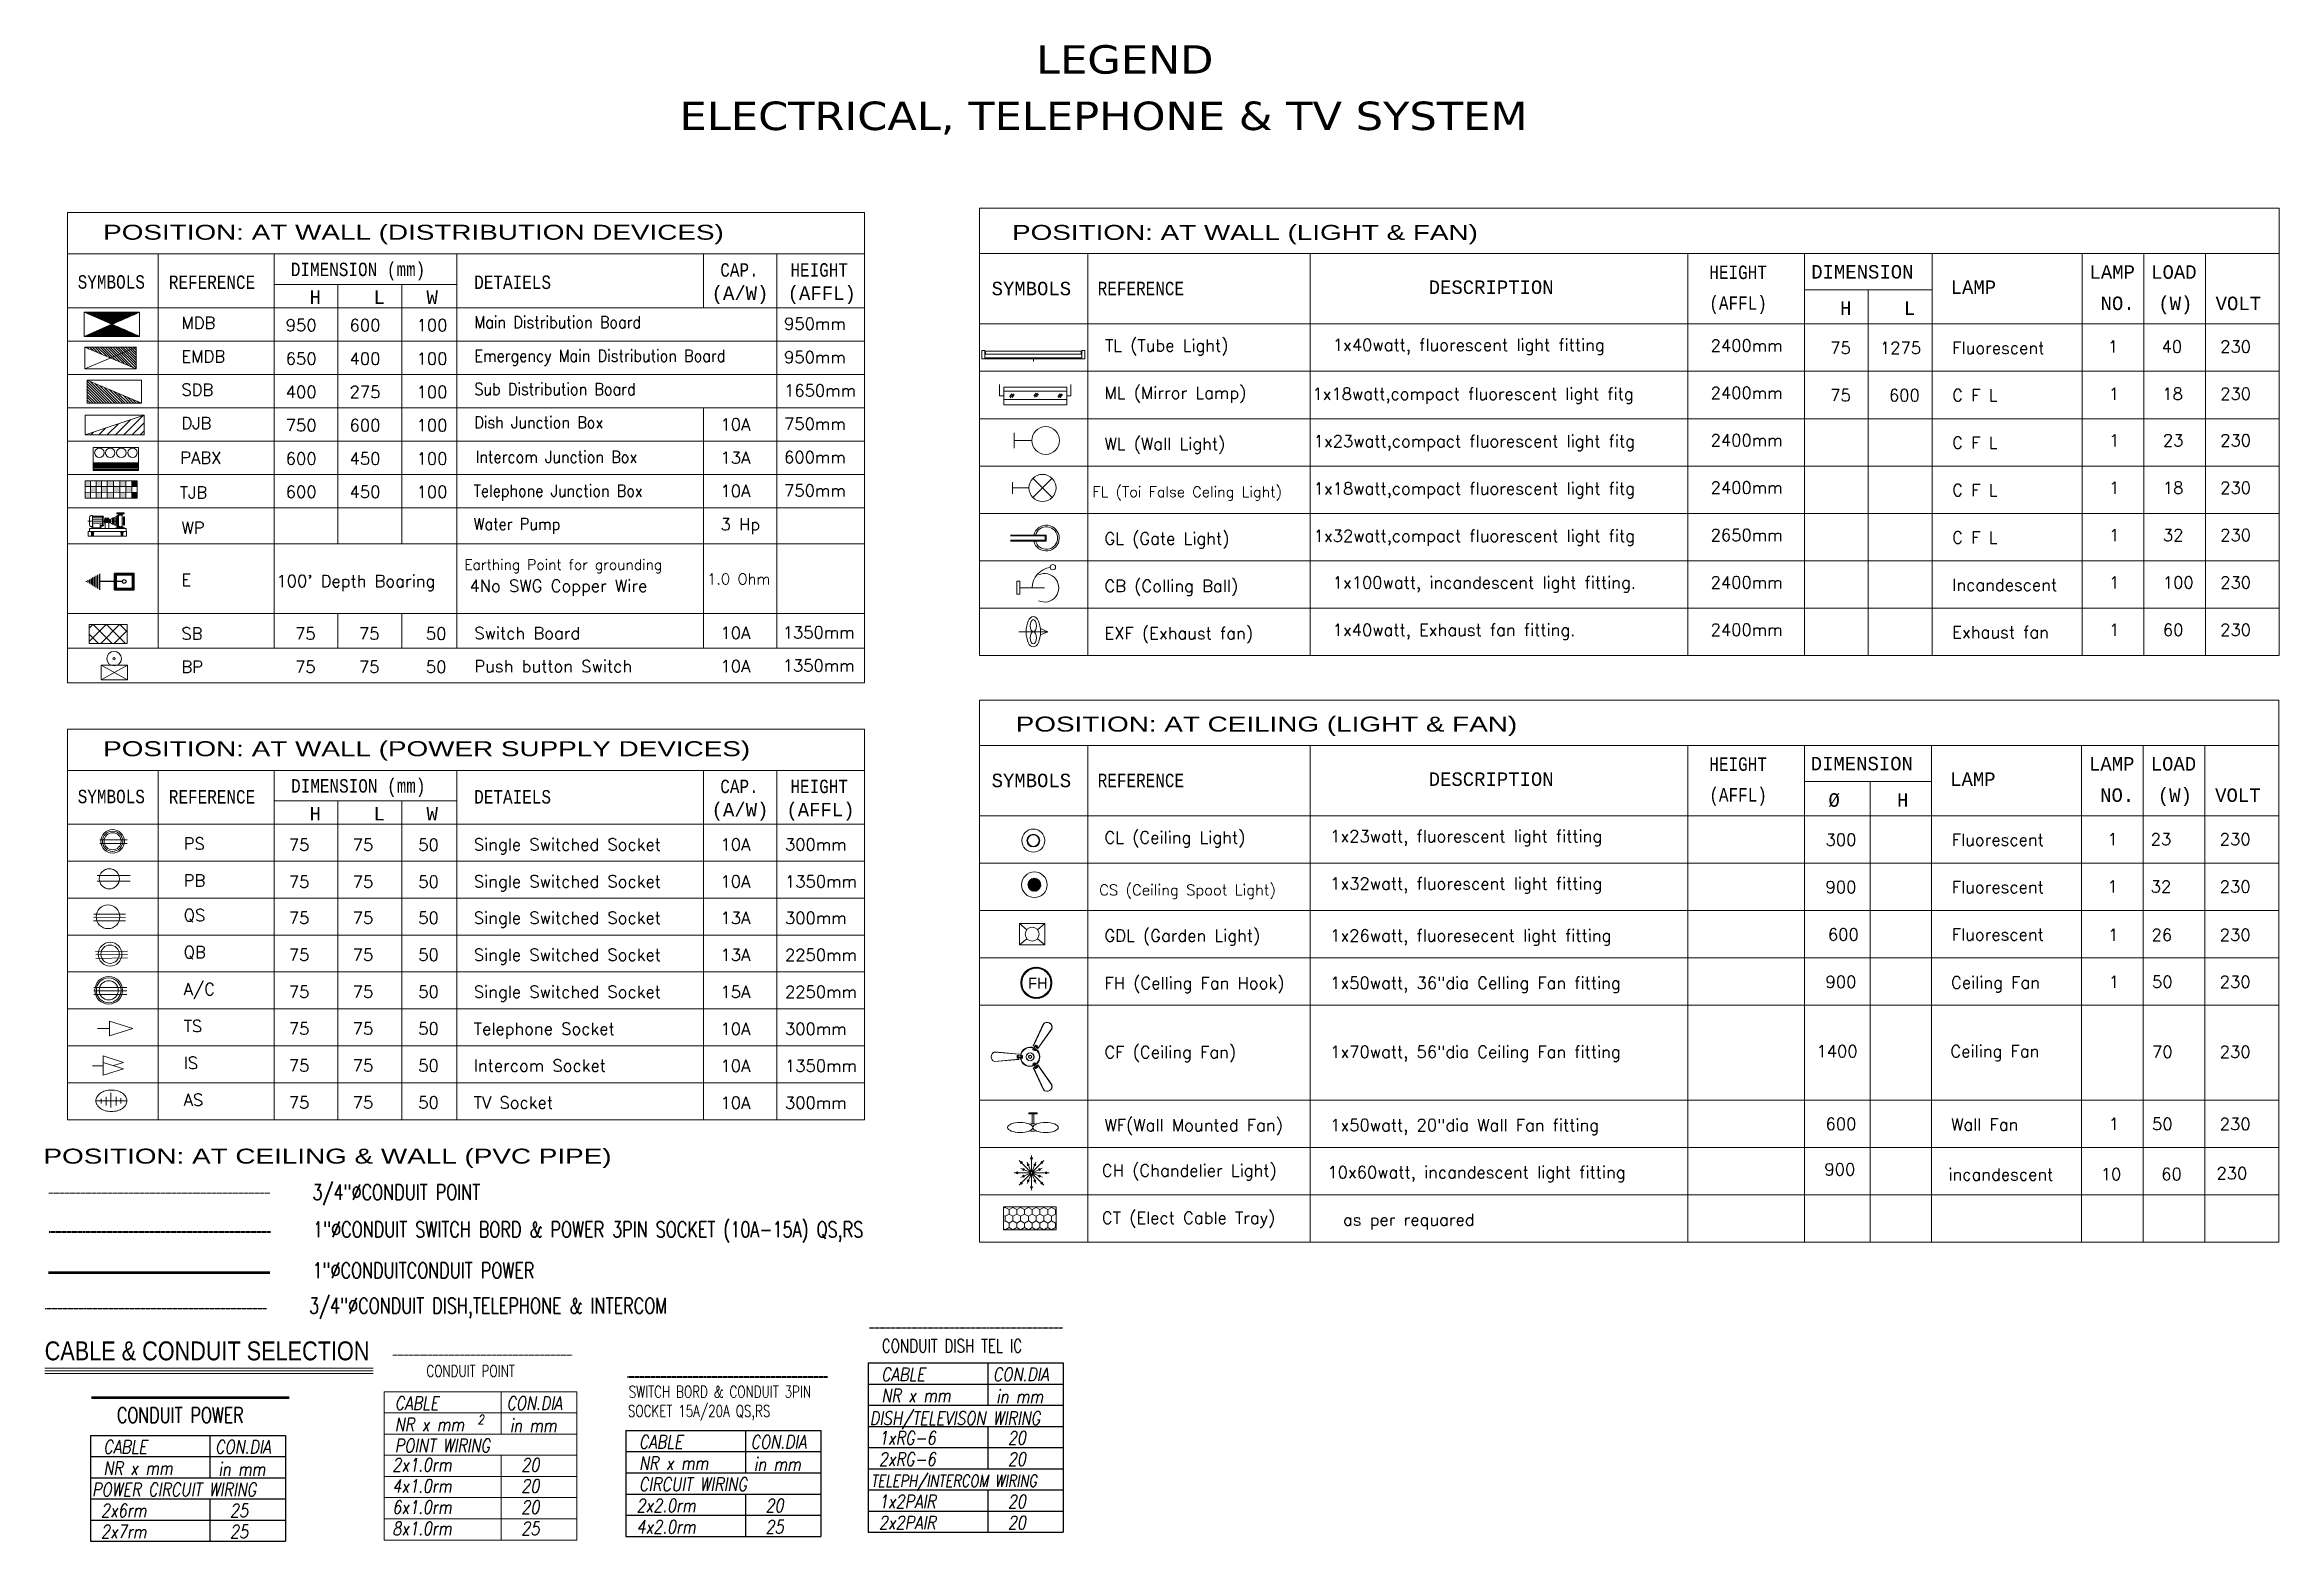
# Model space of a CAD drawing. Header units: inches. Extents: x 23915 to 29834, y 6638 to 7786.
# Drawn here: x 29248 to 29834, y 7267 to 7660 of the extents above; entities that cross this region are included whole.
import ezdxf

# ---------------------------------------------------------------- set-up
doc = ezdxf.new("R2010")
doc.units = ezdxf.units.IN
doc.header["$MEASUREMENT"] = 0
for name, pattern in [('BORDER', [1.75, 0.5, -0.25, 0.5, -0.25, 0, -0.25]), ('CENTER', [2, 1.25, -0.25, 0.25, -0.25]), ('CENTER2', [1.125, 0.75, -0.125, 0.125, -0.125]), ('HIDDEN', [0.375, 0.25, -0.125])]:
    doc.linetypes.add(name, pattern=pattern)
for name, color, linetype, lineweight in [('AN-TEXT-LEVEL', 252, 'Continuous', 18), ('CONDUIT', 10, 'HIDDEN', 18), ('E-AC-Socket-15A', 52, 'Continuous', 18), ('E-BP-Bell-Push', 190, 'Continuous', 18), ('E-CB-Calling-Bell', 1, 'Continuous', 18), ('E-CF-Ceiling-Fan', 7, 'Continuous', 18), ('E-CFL', 3, 'Continuous', 18), ('E-CH Light', 104, 'Continuous', 18), ('E-CKT', 7, 'Continuous', 9), ('E-CL-Ceiling-Light', 20, 'Continuous', 18), ('E-Con-Point', 204, 'HIDDEN', 20), ('E-Conduit-Power', 150, 'Continuous', 53), ('E-Conduit-QS RS SB', 6, 'CENTER2', 40), ('E-DJB Steel Box', 122, 'Continuous', 18), ('E-FH-Fan-hook', 4, 'Continuous', 18), ('E-fixtur', 2, 'Continuous', 18), ('E-GL-Gate-Light', 134, 'Continuous', 18), ('E-GL-Helogen-Light', 242, 'Continuous', 20), ('E-IS-Intercome-Socket', 201, 'Continuous', 18), ('E-Legend', 7, 'Continuous', 20), ('E-MDB', 1, 'Continuous', 15), ('E-ML-Mirror-Light', 6, 'Continuous', 18), ('E-PS-Socket-5A', 32, 'Continuous', 18), ('E-QB-Socket-20A', 40, 'Continuous', 18), ('E-QS-Socket-15A', 30, 'Continuous', 18), ('E-SB-Switch-Board', 5, 'Continuous', 18), ('E-Sub-Distrubtion board', 242, 'Continuous', 18), ('E-Tel Dish IC-Conduit', 11, 'BORDER', 30), ('E-Telephone-Socket', 11, 'Continuous', 18), ('E-TJB Steel Box', 14, 'Continuous', 18), ('E-Tv-Socket', 13, 'Continuous', 18), ('E-WALL-LIGHT', 4, 'Continuous', 18), ('E-WF-Wall-Bracket-Fan', 212, 'Continuous', 18), ('E-WTL-Wall-Tube-Light', 6, 'Continuous', 18), ('E. FITTING3', 56, 'Continuous', 18), ('ELEC-FITTING', 118, 'Continuous', 20), ('Electrical Cable Tray', 230, 'Continuous', 18), ('LIGHTING', 7, 'Continuous', 18)]:
    doc.layers.add(name, color=color, linetype=linetype, lineweight=lineweight)
doc.layers.add('TEXT', color=5, linetype='Continuous')
doc.styles.add('DIM', font='arial.ttf', dxfattribs={"width": 0.8, "height": 5})
doc.styles.add('SIMPLEX', font='simplex.shx', dxfattribs={"width": 0.7})
doc.styles.add('TAHUMA', font='tahoma.ttf')
doc.styles.add('TAVE1', font='ROMANS.shx', dxfattribs={"width": 0.75})
doc.styles.add('TEX', font='monotxt.shx', dxfattribs={"height": 12})
doc.styles.add('TIMES', font='ARIALN.TTF')
doc.styles.add('TX25', font='FAST.SHX', dxfattribs={"height": 250})

msp = doc.modelspace()

# ---------------------------------------------------------------- texts
at = {"layer": 'E-CKT', "color": 5, "style": 'TAHUMA', "width": 1.286268}
for s, height, p in [('LEGEND', 7.462, (29508.05, 7652.04)), ('ELECTRICAL, TELEPHONE & TV SYSTEM', 7.4621, (29414.47, 7637.23))]:
    msp.add_text(s, height=height, dxfattribs=at).set_placement(p)
at = {"layer": 'E-Con-Point', "style": 'TAVE1', "width": 0.75}
for s, height, p in [('3/4"%%CCONDUIT POINT', 4.0921, (29318.09, 7356.25)), ('CONDUIT POINT', 3.0462, (29348, 7309.83))]:
    msp.add_text(s, height=height, dxfattribs=at).set_placement(p)
at = {"layer": 'E-Con-Point', "linetype": 'ByBlock', "style": 'TAVE1', "oblique": 10, "width": 0.8}
for s, height, p in [('CABLE', 3.493, (29339.68, 7301.13)), ('CON.DIA', 3.493, (29369, 7301.13)), ('NR x mm', 3.493, (29339.68, 7295.57)), ('2', 2.43, (29361.46, 7297.35)), ('in mm ', 3.493, (29369.85, 7295.31)), ('POINT WIRING', 3.4931, (29339.68, 7290)), ('2x1.0rm', 3.493, (29339.03, 7284.95)), ('20', 3.493, (29372.9, 7284.95)), ('4x1.0rm', 3.493, (29339.03, 7279.39)), ('20', 3.493, (29372.9, 7279.39)), ('6x1.0rm', 3.493, (29339.03, 7273.82)), ('20', 3.493, (29372.9, 7273.82)), ('8x1.0rm', 3.493, (29339.03, 7268.26)), ('25', 3.493, (29372.9, 7268.26))]:
    msp.add_text(s, height=height, dxfattribs=at).set_placement(p)
at = {"layer": 'E-Conduit-Power', "linetype": 'CENTER', "lineweight": -2, "style": 'TAVE1', "width": 0.75}
for s, height, p in [('1"%%CCONDUITCONDUIT POWER', 4.0921, (29318.09, 7335.7)), ('CONDUIT POWER', 4.0616, (29266.75, 7297.73))]:
    msp.add_text(s, height=height, dxfattribs=at).set_placement(p)
at = {"layer": 'E-Conduit-Power', "linetype": 'ByBlock', "lineweight": -2, "style": 'TAVE1', "oblique": 10, "width": 0.8}
for s, height, p in [('CABLE', 3.493, (29263.18, 7289.66)), ('CON.DIA', 3.493, (29292.51, 7289.66)), ('NR x mm', 3.493, (29263.18, 7284.09)), ('in mm ', 3.493, (29293.35, 7283.84)), ('POWER CIRCUIT WIRING', 3.4931, (29260.2, 7278.47)), ('2x6rm', 3.493, (29262.53, 7272.96)), ('25', 3.493, (29296.41, 7272.96)), ('2x7rm', 3.493, (29262.53, 7267.4)), ('25', 3.493, (29296.41, 7267.4))]:
    msp.add_text(s, height=height, dxfattribs=at).set_placement(p)
at = {"layer": 'E-Conduit-QS RS SB', "lineweight": 18, "style": 'TAVE1', "width": 0.75}
msp.add_text('1"%%CCONDUIT SWITCH BORD & POWER 3PIN SOCKET (10A-15A) QS,RS', height=4.0921, dxfattribs=at).set_placement((29318.25, 7346.46))
at = {"layer": 'E-Conduit-QS RS SB', "lineweight": -2, "style": 'TAVE1', "width": 0.75}
for s, p in [('SWITCH BORD & CONDUIT 3PIN ', (29401.13, 7304.35)), ('SOCKET 15A/20A QS,RS', (29400.92, 7299.32))]:
    msp.add_text(s, height=3.0462, dxfattribs=at).set_placement(p)
at = {"layer": 'E-Conduit-QS RS SB', "linetype": 'ByBlock', "lineweight": -2, "style": 'TAVE1', "oblique": 10, "width": 0.8}
for s, height, p in [('CABLE', 3.493, (29403.78, 7290.96)), ('CABLE', 3.493, (29403.78, 7290.96)), ('CON.DIA', 3.493, (29433.1, 7290.96)), ('CON.DIA', 3.493, (29433.1, 7290.96)), ('NR x mm', 3.493, (29403.78, 7285.4)), ('NR x mm', 3.493, (29403.78, 7285.4)), ('in mm ', 3.493, (29433.95, 7285.14)), ('in mm ', 3.493, (29433.95, 7285.14)), ('CIRCUIT WIRING', 3.4931, (29403.78, 7279.83)), ('CIRCUIT WIRING', 3.4931, (29403.78, 7279.83)), ('2x2.0rm', 3.493, (29403.13, 7274.26)), ('20', 3.493, (29437, 7274.26)), ('20', 3.493, (29437, 7274.26)), ('4x2.0rm', 3.493, (29403.13, 7268.7)), ('25', 3.493, (29437, 7268.7)), ('25', 3.493, (29437, 7268.7))]:
    msp.add_text(s, height=height, dxfattribs=at).set_placement(p)
at = {"layer": 'E-fixtur', "color": 7}
for s, height, style, width, p in [('POSITION: AT WALL (DISTRIBUTION DEVICES)', 3.9361, 'DIM', 1.330194, (29263.13, 7608.42)), ('POSITION: AT WALL (LIGHT & FAN)', 3.9361, 'DIM', 1.330194, (29501.75, 7608.37)), ('Main Distribution Board', 3.1489, 'SIMPLEX', 0.881614, (29360.58, 7585.18)), ('Emergency Main Distribution Board', 3.1489, 'SIMPLEX', 0.881614, (29360.58, 7576.38)), ('Sub Distribution Board', 3.1489, 'SIMPLEX', 0.881614, (29360.58, 7567.63)), ('Dish Junction Box', 3.1489, 'SIMPLEX', 0.881614, (29360.58, 7558.89)), ('Intercom Junction Box', 3.1489, 'SIMPLEX', 0.881614, (29360.95, 7549.79)), ('Telephone Junction Box', 3.1489, 'SIMPLEX', 0.881614, (29360.39, 7540.94)), ('Water Pump', 3.149, 'SIMPLEX', 0.881614, (29360.39, 7532.19)), ('POSITION: AT CEILING (LIGHT & FAN)', 3.9361, 'DIM', 1.330194, (29502.72, 7479.25)), ('POSITION: AT WALL (POWER SUPPLY DEVICES)', 3.9361, 'DIM', 1.330194, (29263.13, 7472.79)), ('POSITION: AT CEILING & WALL (PVC PIPE)', 3.9361, 'DIM', 1.330194, (29247.46, 7365.79))]:
    msp.add_text(s, height=height, dxfattribs=dict(at, style=style, width=width)).set_placement(p)
at = {"layer": 'E-fixtur', "color": 7, "ltscale": 10, "style": 'TEX'}
for s, height, width, p in [('SYMBOLS', 3.542, 0.822133, (29256.45, 7595.56)), ('REFERENCE', 3.542, 0.822133, (29280.37, 7595.48)), ('DIMENSION (mm)', 3.5425, 0.822133, (29312.4, 7598.85)), ('DETAIELS', 3.542, 0.822133, (29360.55, 7595.48)), ('CAP.', 3.542, 0.822133, (29425.15, 7598.71)), ('HEIGHT', 3.542, 0.822133, (29443.57, 7598.71)), ('DESCRIPTION', 3.5425, 0.972583, (29611.14, 7594.18)), ('HEIGHT', 3.542, 0.822133, (29684.82, 7598.09)), ('DIMENSION', 3.542, 0.972583, (29711.58, 7598.22)), ('LAMP', 3.542, 0.972583, (29748.18, 7594.18)), ('LAMP', 3.542, 0.972583, (29784.63, 7598.16)), ('LOAD', 3.542, 0.972583, (29800.82, 7598.16)), ('H', 3.54, 0.972583, (29317.33, 7591.55)), ('L', 3.54, 0.972583, (29334.12, 7591.55)), ('W', 3.54, 0.972583, (29348.03, 7591.55)), ('(A/W)', 3.542, 0.972583, (29422.88, 7592.63)), ('(AFFL)', 3.542, 0.972583, (29442.85, 7592.63)), ('SYMBOLS', 3.542, 0.972583, (29496.39, 7593.83)), ('REFERENCE', 3.542, 0.822133, (29524.24, 7593.84)), ('(AFFL)', 3.542, 0.822133, (29684.82, 7590.02)), ('H', 3.54, 0.972583, (29719.13, 7588.67)), ('L', 3.54, 0.972583, (29735.91, 7588.67)), ('NO.', 3.542, 0.972583, (29787.55, 7589.95)), ('(W)', 3.542, 0.972583, (29802.7, 7589.95)), ('VOLT', 3.542, 0.972583, (29817.75, 7589.93)), ('DESCRIPTION', 3.5425, 0.972583, (29611.14, 7464.99)), ('HEIGHT', 3.542, 0.822133, (29684.82, 7468.94)), ('DIMENSION', 3.542, 0.972583, (29711.44, 7469.07)), ('LAMP', 3.542, 0.972583, (29748.05, 7464.99)), ('LAMP', 3.542, 0.972583, (29784.5, 7469.01)), ('LOAD', 3.542, 0.972583, (29800.7, 7469.01)), ('SYMBOLS', 3.542, 0.822133, (29256.45, 7460.43)), ('REFERENCE', 3.542, 0.822133, (29280.37, 7460.35)), ('DIMENSION (mm)', 3.5425, 0.822133, (29312.47, 7463.22)), ('DETAIELS', 3.542, 0.822133, (29360.55, 7460.35)), ('CAP.', 3.542, 0.822133, (29425.15, 7463.08)), ('HEIGHT', 3.542, 0.822133, (29443.57, 7463.08)), ('SYMBOLS', 3.542, 0.972583, (29496.39, 7464.65)), ('REFERENCE', 3.542, 0.822133, (29524.24, 7464.65)), ('(AFFL)', 3.542, 0.822133, (29684.82, 7460.87)), ('%%C', 3.542, 0.972583, (29716.1, 7459.51)), ('H', 3.54, 0.972583, (29734.1, 7459.51)), ('NO.', 3.542, 0.972583, (29787.43, 7460.8)), ('(W)', 3.542, 0.972583, (29802.57, 7460.8)), ('VOLT', 3.542, 0.972583, (29817.62, 7460.78)), ('H', 3.54, 0.972583, (29317.33, 7455.92)), ('L', 3.54, 0.972583, (29334.12, 7455.92)), ('W', 3.54, 0.972583, (29348.03, 7455.92)), ('(A/W)', 3.542, 0.972583, (29422.88, 7456.99)), ('(AFFL)', 3.542, 0.972583, (29442.51, 7456.99))]:
    msp.add_text(s, height=height, dxfattribs=dict(at, width=width)).set_placement(p)
at = {"layer": 'E-fixtur', "color": 7, "style": 'SIMPLEX'}
for s, height, p in [('MDB', 3.149, (29283.68, 7584.99)), ('950', 3.149, (29311.07, 7584.4)), ('600', 3.149, (29327.83, 7584.4)), ('100', 3.149, (29345.42, 7584.4)), ('950mm', 3.149, (29441.9, 7584.78)), ('TL (Tube Light)', 3.1489, (29526.16, 7579.09)), ('1x40watt, fluorescent light fitting', 3.1489, (29585.96, 7579.22)), ('2400mm', 3.149, (29685.16, 7579.06)), ('75', 3.149, (29716.57, 7578.44)), ('1275', 3.149, (29729.62, 7578.44)), ('Fluorescent', 3.1489, (29748.6, 7578.43)), ('1', 3.15, (29789.46, 7578.77)), ('40', 3.149, (29803.55, 7578.77)), ('230', 3.149, (29818.95, 7578.77)), ('EMDB', 3.149, (29283.68, 7576.2)), ('650', 3.149, (29311.07, 7575.61)), ('400', 3.149, (29327.83, 7575.61)), ('100', 3.149, (29345.42, 7575.61)), ('950mm', 3.149, (29441.9, 7575.99)), ('SDB', 3.149, (29283.68, 7567.45)), ('400', 3.149, (29311.07, 7566.86)), ('275', 3.149, (29327.83, 7566.86)), ('100', 3.149, (29345.42, 7566.86)), ('1650mm', 3.149, (29441.9, 7567.24)), ('ML (Mirror Lamp)', 3.1489, (29526.01, 7566.65)), ('1x18watt,compact fluorescent light fitg', 3.1489, (29580.6, 7566.36)), ('2400mm', 3.149, (29685.16, 7566.62)), ('75', 3.149, (29716.57, 7566)), ('600', 3.149, (29731.98, 7566)), ('C F L', 3.149, (29748.6, 7565.99)), ('1', 3.15, (29789.67, 7566.4)), ('18', 3.149, (29803.75, 7566.4)), ('230', 3.149, (29818.95, 7566.4)), ('DJB', 3.149, (29283.68, 7558.7)), ('750', 3.149, (29311.07, 7558.11)), ('600', 3.149, (29327.83, 7558.11)), ('100', 3.149, (29345.42, 7558.11)), ('10A', 3.149, (29425.21, 7558.35)), ('750mm', 3.149, (29441.9, 7558.49)), ('WL (Wall Light)', 3.1489, (29526.01, 7553.24)), ('1x23watt,compact fluorescent light fitg', 3.1489, (29580.94, 7553.96)), ('2400mm', 3.149, (29685.16, 7554.18)), ('C F L ', 3.149, (29748.6, 7553.55)), ('1', 3.15, (29789.8, 7554.16)), ('23', 3.149, (29803.89, 7554.16)), ('230', 3.149, (29818.95, 7554.16)), ('PABX', 3.149, (29283.37, 7549.6)), ('600', 3.149, (29311.07, 7549.37)), ('450', 3.149, (29327.83, 7549.37)), ('100', 3.149, (29345.42, 7549.37)), ('13A', 3.149, (29425.21, 7549.61)), ('600mm', 3.149, (29441.9, 7549.74)), ('1x18watt,compact fluorescent light fitg', 3.1489, (29580.94, 7541.52)), ('2400mm', 3.149, (29685.16, 7541.74)), ('1', 3.15, (29789.8, 7541.72)), ('18', 3.149, (29803.89, 7541.72)), ('230', 3.149, (29818.95, 7541.72)), ('TJB', 3.149, (29283.26, 7540.47)), ('600', 3.149, (29311.07, 7540.62)), ('450', 3.149, (29327.83, 7540.62)), ('100', 3.149, (29345.42, 7540.62)), ('10A', 3.149, (29425.21, 7540.86)), ('750mm', 3.149, (29441.9, 7541)), ('FL (Toi False Celing Light)', 2.7773, (29522.87, 7540.83)), ('C F L ', 3.149, (29748.6, 7541.11)), ('WP', 3.149, (29283.68, 7531.17)), ('3 Hp', 3.149, (29425.21, 7532.11)), ('GL (Gate Light)', 3.1489, (29526.01, 7528.36)), ('1x32watt,compact fluorescent light fitg', 3.1489, (29580.94, 7529.08)), ('2650mm', 3.149, (29685.16, 7529.3)), ('C F L ', 3.149, (29748.6, 7528.67)), ('1', 3.15, (29789.8, 7529.28)), ('32', 3.149, (29803.89, 7529.28)), ('230', 3.149, (29818.95, 7529.28)), ('Earthing Point for grounding', 2.6765, (29357.94, 7521.77)), ('E', 3.15, (29283.69, 7517.5)), ("100' Depth Boaring", 3.1489, (29308.62, 7517.22)), ('4No SWG Copper Wire', 3.1489, (29359.3, 7515.94)), ('1.0 Ohm', 2.827, (29421.69, 7517.91)), ('CB (Colling Ball)', 3.1489, (29526.01, 7515.92)), ('1x100watt, incandescent light fitting.', 3.1489, (29585.93, 7516.8)), ('2400mm', 3.149, (29685.16, 7516.86)), ('Incandescent', 3.1489, (29748.6, 7516.23)), ('1', 3.15, (29789.8, 7516.84)), ('100', 3.149, (29803.89, 7516.84)), ('230', 3.149, (29818.95, 7516.84)), ('SB', 3.149, (29283.68, 7503.41)), ('75', 3.149, (29313.53, 7503.4)), ('75', 3.149, (29330.29, 7503.4)), ('50', 3.149, (29347.87, 7503.4)), ('Switch Board', 3.1489, (29360.58, 7503.52)), ('10A', 3.149, (29425.21, 7503.6)), ('1350mm', 3.149, (29441.54, 7503.72)), ('EXF (Exhaust fan)', 3.1489, (29526.01, 7503.48)), ('1x40watt, Exhaust fan fitting.', 3.1489, (29585.93, 7504.36)), ('2400mm', 3.149, (29685.16, 7504.42)), ('Exhaust fan', 3.1489, (29748.6, 7503.78)), ('1', 3.15, (29789.8, 7504.4)), ('60', 3.149, (29803.89, 7504.4)), ('230', 3.149, (29818.95, 7504.4)), ('BP', 3.149, (29283.68, 7494.71)), ('75', 3.149, (29313.53, 7494.7)), ('75', 3.149, (29330.29, 7494.7)), ('50', 3.149, (29347.87, 7494.7)), ('Push button Switch', 3.1489, (29360.58, 7494.82)), ('10A', 3.149, (29425.21, 7494.85)), ('1350mm', 3.149, (29441.54, 7495.02)), ('PS', 3.149, (29284.27, 7448.25)), ('75', 3.149, (29311.88, 7447.95)), ('75', 3.149, (29328.64, 7447.95)), ('50', 3.149, (29345.86, 7447.95)), ('Single Switched Socket', 3.1489, (29360.44, 7448.03)), ('10A', 3.149, (29425.21, 7448.03)), ('300mm', 3.149, (29442.14, 7448.03)), ('CL (Ceiling Light)', 3.1489, (29526.01, 7449.89)), ('1x23watt, fluorescent light fitting', 3.1489, (29585.28, 7450.19)), ('300', 3.149, (29715.34, 7449.29)), ('Fluorescent', 3.1489, (29748.47, 7449.28)), ('1', 3.15, (29789.34, 7449.41)), ('23', 3.149, (29800.7, 7449.41)), ('230', 3.149, (29818.83, 7449.41)), ('PB', 3.149, (29284.27, 7438.54)), ('75', 3.149, (29311.88, 7438.25)), ('75', 3.149, (29328.64, 7438.25)), ('50', 3.149, (29345.86, 7438.25)), ('Single Switched Socket', 3.1489, (29360.44, 7438.33)), ('10A', 3.149, (29425.21, 7438.33)), ('1350mm', 3.149, (29442.14, 7438.33)), ('CS (Ceiling Spoot Light)', 2.834, (29524.63, 7436.26)), ('1x32watt, fluorescent light fitting', 3.1489, (29585.28, 7437.75)), ('900', 3.149, (29715.34, 7436.85)), ('Fluorescent', 3.1489, (29748.47, 7436.84)), ('1', 3.15, (29789.34, 7436.97)), ('32', 3.149, (29800.7, 7436.97)), ('230', 3.149, (29818.83, 7436.97)), ('QS', 3.149, (29284.27, 7429.47)), ('75', 3.149, (29311.88, 7428.77)), ('75', 3.149, (29328.64, 7428.77)), ('50', 3.149, (29345.86, 7428.77)), ('Single Switched Socket', 3.1489, (29360.44, 7428.76)), ('13A', 3.149, (29425.21, 7428.73)), ('300mm', 3.149, (29442.14, 7428.73)), ('GDL (Garden Light)', 3.1489, (29526.01, 7424.09)), ('600', 3.149, (29715.96, 7424.4)), ('Fluorescent', 3.1489, (29748.47, 7424.4)), ('1', 3.15, (29789.55, 7424.3)), ('26', 3.149, (29800.91, 7424.3)), ('230', 3.149, (29818.83, 7424.3)), ('QB', 3.149, (29284.27, 7419.76)), ('75', 3.149, (29311.88, 7419.07)), ('75', 3.149, (29328.64, 7419.07)), ('50', 3.149, (29345.86, 7419.07)), ('Single Switched Socket', 3.1489, (29360.44, 7419.06)), ('13A', 3.149, (29425.21, 7419.03)), ('2250mm', 3.149, (29442.14, 7419.03)), ('1x26watt, fluoresecent light fitting', 3.1489, (29585.28, 7424.1)), ('A/C', 3.149, (29284.27, 7410.06)), ('75', 3.149, (29311.88, 7409.37)), ('75', 3.149, (29328.64, 7409.37)), ('50', 3.149, (29345.86, 7409.37)), ('Single Switched Socket', 3.1489, (29360.44, 7409.35)), ('15A', 3.149, (29425.21, 7409.33)), ('2250mm', 3.149, (29442.14, 7409.33)), ('FH (Celling Fan Hook)', 3.1489, (29526.01, 7411.65)), ('1x50watt, 36"dia Celling Fan fitting', 3.1489, (29585.28, 7411.66)), ('900', 3.149, (29715.34, 7411.96)), ('Ceiling Fan', 3.1489, (29748.28, 7411.78)), ('1', 3.15, (29789.68, 7411.96)), ('50', 3.149, (29801.05, 7411.96)), ('230', 3.149, (29818.83, 7411.96)), ('TS', 3.149, (29284.27, 7400.36)), ('75', 3.149, (29311.88, 7399.67)), ('75', 3.149, (29328.64, 7399.67)), ('50', 3.149, (29345.86, 7399.67)), ('Telephone Socket', 3.1489, (29360.44, 7399.65)), ('10A', 3.149, (29425.21, 7399.63)), ('300mm', 3.149, (29442.14, 7399.63)), ('IS', 3.149, (29284.27, 7390.66)), ('75', 3.149, (29311.88, 7389.96)), ('75', 3.149, (29328.64, 7389.96)), ('50', 3.149, (29345.86, 7389.96)), ('Intercom Socket', 3.1489, (29360.44, 7389.95)), ('10A', 3.149, (29425.21, 7389.92)), ('1350mm', 3.149, (29442.14, 7389.92)), ('CF (Ceiling Fan)', 3.1489, (29526.01, 7393.51)), ('1x70watt, 56"dia Ceiling Fan fitting', 3.1489, (29585.28, 7393.59)), ('1400', 3.149, (29712.96, 7393.73)), ('Ceiling Fan', 3.1489, (29748.12, 7393.72)), ('70', 3.149, (29801.05, 7393.59)), ('230', 3.149, (29818.83, 7393.59)), ('AS', 3.149, (29284.27, 7380.96)), ('75', 3.149, (29311.88, 7380.26)), ('75', 3.149, (29328.64, 7380.26)), ('50', 3.149, (29345.86, 7380.26)), ('TV Socket', 3.149, (29360.44, 7380.25)), ('10A', 3.149, (29425.21, 7380.22)), ('300mm', 3.149, (29442.14, 7380.22)), ('WF(Wall Mounted Fan)', 3.1489, (29526.01, 7374.33)), ('1x50watt, 20"dia Wall Fan fitting', 3.1489, (29585.28, 7374.34)), ('600', 3.149, (29715.34, 7374.64)), ('Wall Fan', 3.149, (29748.28, 7374.46)), ('1', 3.15, (29789.68, 7374.63)), ('50', 3.149, (29801.05, 7374.63)), ('230', 3.149, (29818.83, 7374.63)), ('CH (Chandelier Light)', 3.1489, (29525.34, 7362.43)), ('10x60watt, incandescent light fitting', 3.1489, (29584.54, 7361.94)), ('900', 3.149, (29715.03, 7362.7)), ('incandescent', 3.1489, (29747.58, 7361.4)), ('10', 3.149, (29787.59, 7361.44)), ('60', 3.149, (29803.47, 7361.48)), ('230', 3.149, (29817.97, 7361.67)), ('CT (Elect Cable Tray)', 3.1489, (29525.34, 7349.99)), ('as per requared', 3.1489, (29588.63, 7349.5))]:
    msp.add_text(s, height=height, dxfattribs=at).set_placement(p)
at = {"layer": 'E-Legend', "color": 3, "style": 'TIMES'}
msp.add_text('CABLE & CONDUIT SELECTION', height=4.9617, dxfattribs=at).set_placement((29247.78, 7314.14))
at = {"layer": 'E-Tel Dish IC-Conduit', "lineweight": -2, "ltscale": 0.3, "style": 'TAVE1', "width": 0.75}
msp.add_text('3/4"%%CCONDUIT DISH,TELEPHONE & INTERCOM', height=4.0921, dxfattribs=at).set_placement((29317.19, 7326.43))
at = {"layer": 'E-Tel Dish IC-Conduit', "lineweight": -2, "ltscale": 0.007, "style": 'TAVE1', "width": 0.75}
msp.add_text('CONDUIT DISH TEL IC', height=3.4524, dxfattribs=at).set_placement((29467.55, 7316.22))
at = {"layer": 'E-Tel Dish IC-Conduit', "linetype": 'ByBlock', "lineweight": -2, "ltscale": 0.007, "style": 'TAVE1', "oblique": 10, "width": 0.8}
for s, p in [('CABLE', (29467.41, 7308.71)), ('NR x mm', (29467.41, 7303.15)), ('in mm ', (29497.57, 7302.89)), ('1xRG-6', (29466.75, 7292.01)), ('20', (29500.63, 7292.01)), ('2xRG-6', (29466.75, 7286.45)), ('20', (29500.63, 7286.45)), ('1x2PAIR', (29466.75, 7275.32)), ('20', (29500.63, 7275.32)), ('2x2PAIR', (29466.75, 7269.76)), ('20', (29500.63, 7269.76))]:
    msp.add_text(s, height=3.493, dxfattribs=at).set_placement(p)
at = {"layer": 'E-Tel Dish IC-Conduit', "linetype": 'ByBlock', "lineweight": -2, "style": 'TAVE1', "oblique": 10, "width": 0.8}
for s, height, p in [('CON.DIA', 3.493, (29496.73, 7308.71)), ('DISH/TELEVISON WIRING', 3.4931, (29464.36, 7297.19)), ('TELEPH/INTERCOM WIRING', 3.1088, (29464.7, 7280.93))]:
    msp.add_text(s, height=height, dxfattribs=at).set_placement(p)

# ---------------------------------------------------------------- blocks, each defined once
blk = doc.blocks.new('*X29')
at = {"color": 0}
for p, q in [((10763.7, 16968.5), (10770.1, 16974.9)), ((10765.5, 16968.5), (10773.1, 16976.2)), ((10767.2, 16968.5), (10776.1, 16977.5)), ((10769, 16968.5), (10779.2, 16978.7)), ((10770.8, 16968.5), (10782.2, 16980)), ((10772.5, 16968.5), (10785.3, 16981.3)), ((10774.3, 16968.5), (10788.3, 16982.6)), ((10776.1, 16968.5), (10790.7, 16983.2)), ((10777.8, 16968.5), (10790.7, 16981.4)), ((10779.6, 16968.5), (10790.7, 16979.6)), ((10781.4, 16968.5), (10790.7, 16977.9)), ((10783.1, 16968.5), (10790.7, 16976.1)), ((10784.9, 16968.5), (10790.7, 16974.3)), ((10754.8, 16968.5), (10754.9, 16968.6)), ((10756.6, 16968.5), (10757.9, 16969.8)), ((10758.4, 16968.5), (10761, 16971.1)), ((10760.2, 16968.5), (10764, 16972.4)), ((10761.9, 16968.5), (10767, 16973.7)), ((10786.7, 16968.5), (10790.7, 16972.6)), ((10788.4, 16968.5), (10790.7, 16970.8)), ((10790.2, 16968.5), (10790.7, 16969))]:
    blk.add_line(p, q, dxfattribs=at)
blk = doc.blocks.new('SDB')
for p, q in [((0, -7.5), (17.93, 0)), ((0, -7.5), (0, 0)), ((0, 0), (17.93, 0)), ((17.93, 0), (17.93, -7.5)), ((0, -7.5), (17.93, -7.5))]:
    blk.add_line(p, q)
at = {"xscale": 0.5, "yscale": 0.5, "zscale": 0.5}
blk.add_blockref('*X29', (-5377.41, -8491.77), dxfattribs=at)
blk = doc.blocks.new('SW')
h = blk.add_hatch()
h.set_pattern_fill('ANSI37', color=256, scale=24, style=0)
h.set_pattern_definition([(45, (-59.5238, -1151.0284), (-2.12132, 2.12132), []), (135, (-59.5238, -1151.0284), (-2.12132, -2.12132), [])])
h.paths.add_polyline_path([(-24, -15.52), (-12, -15.52), (-12, -21.52), (-24, -21.52)])
for p, q in [((-24, -15.52), (-12, -15.52)), ((-24, -15.52), (-24, -21.52)), ((-12, -15.52), (-12, -21.52)), ((-24, -21.52), (-12, -21.52))]:
    blk.add_line(p, q)
blk = doc.blocks.new('A$C4DCB0E22')
at = {"layer": 'E-SB-Switch-Board', "xscale": 1.5, "yscale": 1.5, "zscale": 1.5, "rotation": 90.05046403147966}
blk.add_blockref('SW', (-23.3, 36), dxfattribs=at)
blk = doc.blocks.new('P')
h = blk.add_hatch()
h.set_pattern_fill('ANSI31', color=256, style=0)
h.set_pattern_definition([(45, (5262.17775, 6617.84506), (-0.0883883476, 0.0883883476), [])])
h.paths.add_polyline_path([(-3.1, -22.9), (9.7, -17.3), (-15.8, -17.3)])
h = blk.add_hatch()
h.set_pattern_fill('ANSI31', color=256, style=0)
h.set_pattern_definition([(315, (5262.17775, -6663.70471), (-0.0883883476, -0.0883883476), [])])
h.paths.add_polyline_path([(-3.1, -22.9), (9.7, -28.5), (-15.8, -28.5)])
for p, q in [((-3.1, -22.9), (-15.8, -17.3)), ((-15.8, -17.3), (9.7, -17.3)), ((-15.8, -28.5), (-15.8, -17.3)), ((-3.1, -22.9), (9.7, -17.3)), ((9.7, -17.3), (9.7, -28.5)), ((-15.8, -28.5), (-3.1, -22.9)), ((9.7, -28.5), (-15.8, -28.5)), ((-3.1, -22.9), (9.7, -28.5))]:
    blk.add_line(p, q)
blk = doc.blocks.new('*X53')
at = {"color": 0}
for p, q in [((10756.6, 16968.5), (10757.9, 16969.8)), ((10758.4, 16968.5), (10761, 16971.1)), ((10760.2, 16968.5), (10764, 16972.4)), ((10761.9, 16968.5), (10767, 16973.7)), ((10763.7, 16968.5), (10770.1, 16974.9)), ((10765.5, 16968.5), (10773.1, 16976.2)), ((10767.2, 16968.5), (10776.1, 16977.5)), ((10769, 16968.5), (10779.2, 16978.7)), ((10770.8, 16968.5), (10782.2, 16980)), ((10772.5, 16968.5), (10785.3, 16981.3)), ((10774.3, 16968.5), (10788.3, 16982.6)), ((10776.1, 16968.5), (10790.7, 16983.2)), ((10777.8, 16968.5), (10790.7, 16981.4)), ((10779.6, 16968.5), (10790.7, 16979.6)), ((10781.4, 16968.5), (10790.7, 16977.9)), ((10783.1, 16968.5), (10790.7, 16976.1)), ((10784.9, 16968.5), (10790.7, 16974.3)), ((10786.7, 16968.5), (10790.7, 16972.6)), ((10788.4, 16968.5), (10790.7, 16970.8)), ((10754.8, 16968.5), (10754.9, 16968.6)), ((10790.2, 16968.5), (10790.7, 16969))]:
    blk.add_line(p, q, dxfattribs=at)
blk = doc.blocks.new('A$C46D62743')
for p, q in [((17, 65), (316, 368)), ((57, 25), (356, 328))]:
    blk.add_line(p, q)
for radius in [183, 158, 133]:
    blk.add_circle((183, 183), radius)
blk = doc.blocks.new('3PIN15A')
for p, q in [((-7.5, -5.1), (6.4, 8.9)), ((-6.1, -6.6), (7.9, 7.4)), ((-4.6, -8.1), (9.4, 5.9))]:
    blk.add_line(p, q)
blk.add_circle((0, 0), 7.37)
blk = doc.blocks.new('A$C44EE3311')
for p, q in [((20, 94), (439, 513)), ((64, 49), (484, 468)), ((109, 5), (529, 424))]:
    blk.add_line(p, q)
for radius in [246, 221, 171]:
    blk.add_circle((246, 246), radius)
blk = doc.blocks.new('A$C12B00F2E')
for p, q in [((0, 136), (223, 136)), ((660, 136), (223, 271)), ((223, 0), (223, 271)), ((660, 136), (223, 0))]:
    blk.add_line(p, q)
blk = doc.blocks.new('E-TV')
at = {"layer": 'E-Tv-Socket'}
for p, q in [((-14.2, 18.5), (-14.2, 6.3)), ((-26.5, 13), (-0.8, 13)), ((-22, 15.2), (-22, 11.3)), ((-18.1, 16.9), (-18.1, 9.6)), ((-9.7, 16.9), (-9.7, 9.6)), ((-5.8, 15.2), (-5.8, 10.7))]:
    blk.add_line(p, q, dxfattribs=at)
for centre, radius, start, end in [((-17, 11.1), 9.96, 124.7991, 149.2053), ((-15, 8.1), 13.6, 106.0599, 124.7991), ((-13.6, 3.5), 18.4, 90, 106.0599), ((-13.6, 3.5), 18.4, 73.9401, 90), ((-12.3, 8.1), 13.6, 55.2009, 73.9401), ((-10.2, 11.1), 9.96, 30.7947, 55.2009), ((-20.2, 13), 6.31, 149.2053, 180), ((-20.2, 13), 6.31, 180, 210.7947), ((-17, 14.8), 9.96, 210.7947, 235.2009), ((-15, 17.8), 13.6, 235.2009, 253.9401), ((-13.6, 22.5), 18.4, 253.9401, 270), ((-13.6, 22.5), 18.4, 270, 286.0599), ((-12.3, 17.8), 13.6, 286.0599, 304.7991), ((-10.2, 14.8), 9.96, 304.7991, 329.2053), ((-7.1, 13), 6.31, 0, 30.7947), ((-7.1, 13), 6.31, 329.2053, 0)]:
    blk.add_arc(centre, radius, start, end, dxfattribs=at)
blk = doc.blocks.new('A$C35A322F8')
for p, q in [((0, 213), (223, 213)), ((660, 271), (223, 407)), ((223, 0), (223, 407)), ((660, 271), (223, 136)), ((660, 136), (223, 0)), ((660, 136), (442, 203))]:
    blk.add_line(p, q)
blk = doc.blocks.new('WALL-LIGHT')
for p, q in [((-0.062, 0.259), (0.062, 0.259)), ((0, 0.114), (0, 0.259))]:
    blk.add_line(p, q)
blk.add_circle((0, 0), 0.114)
blk = doc.blocks.new('E-MIRROR')
for p, q in [((-2.08, 5.28, 10051), (-19.37, 5.28, 10051)), ((-19.37, 1.28, 10051), (-19.37, 5.28, 10051)), ((-2.08, 1.28, 10051), (-2.08, 5.28, 10051)), ((-19.37, 3.24, 10051), (-20.54, 3.24, 10051)), ((-20.54, 3.24, 10051), (-20.54, 0.63, 10051)), ((-19.37, 4.09, 10051), (-2.08, 4.09, 10051)), ((-19.37, 2.19, 10051), (-2.08, 2.19, 10051)), ((-2.08, 1.28, 10051), (-19.37, 1.28, 10051)), ((-18.21, 2.96), (-17.6, 3.58)), ((-17.97, 2.8, -10051), (-17.11, 3.68, -10051)), ((-17.53, 2.78), (-16.92, 3.4)), ((-11.61, 2.82), (-11, 3.44)), ((-11.38, 2.66, -10051), (-10.52, 3.55, -10051)), ((-10.94, 2.64), (-10.33, 3.27)), ((-4.95, 2.96), (-4.34, 3.58)), ((-4.71, 2.8, -10051), (-3.85, 3.68, -10051)), ((-4.27, 2.78), (-3.66, 3.4)), ((-2.08, 3.24, 10051), (-0.92, 3.24, 10051)), ((-0.92, 3.24, 10051), (-0.92, 0.63, 10051))]:
    blk.add_line(p, q)
blk = doc.blocks.new('A$C473D73AC')
at = {"ltscale": 2}
blk.add_line((248, 293), (248, 29), dxfattribs=at)
blk.add_lwpolyline([(176, 31), (315, 31), (315, 0), (176, 0)], close=True, dxfattribs=at)
blk.add_circle((28, 382), 28.4, dxfattribs=at)
for centre, major_axis, start_param, end_param in [((248, 382), (-155, 155), 0.914931, 2.35673), ((248, 293), (-107, 107), 3.49246, 7.503114)]:
    blk.add_ellipse(centre, major_axis=major_axis, ratio=1, start_param=start_param, end_param=end_param)
blk = doc.blocks.new('A$C28630CE7')
at = {"ltscale": 2}
for p, q in [((0, 1.3), (0, 5.2)), ((0, 5.2), (1.3, 5.2)), ((1.3, 1.3), (0, 1.3)), ((1.3, 5.2), (1.3, 1.3)), ((1.7, 4.6), (1.3, 4.6)), ((1.7, 3.6), (1.3, 3.6)), ((1.3, 1.3), (1.3, 1.8)), ((1.3, 1.8), (46.7, 1.8)), ((46.7, 1.3), (1.3, 1.3)), ((1.7, 3.4), (1.7, 4.8)), ((1.7, 4.8), (46.3, 4.8)), ((46.3, 3.4), (1.7, 3.4)), ((46.3, 3.4), (46.3, 4.8)), ((46.3, 4.6), (46.7, 4.6)), ((46.3, 3.6), (46.7, 3.6)), ((48, 5.2), (46.7, 5.2)), ((46.7, 5.2), (46.7, 1.3)), ((46.7, 1.8), (46.7, 1.3)), ((46.7, 1.3), (48, 1.3)), ((48, 1.3), (48, 5.2))]:
    blk.add_line(p, q, dxfattribs=at)
blk.add_line((24, 1.3), (24, 0))
blk = doc.blocks.new('FAN56')
at = {"layer": 'LIGHTING'}
for p, q in [((2.3, 7.9), (9.7, 23.9)), ((2.4, 7.8), (9.8, 23.8)), ((15.7, 20.4), (5.6, 6)), ((15.8, 20.4), (5.7, 5.9)), ((-25.5, 3.5), (-8, 2)), ((-25.5, 3.4), (-8, 1.8)), ((-9.1, 0.4), (-8.8, 0.6)), ((-8.2, 0.6), (-8.9, 1)), ((-8.4, -0.2), (-8.6, 0.1)), ((-6.7, 0.6), (-5.9, 0.9)), ((-6.4, -0.1), (-6.5, 0.2)), ((-6, 0.4), (-5.7, 0.6)), ((2.8, 6.1), (2.1, 5.6)), ((2.5, 5.6), (2.5, 5.2)), ((3.1, 5.6), (3.5, 5.6)), ((3.3, 5), (3.3, 4.7)), ((3.6, 7.4), (3.6, 8.2)), ((3.8, 5.5), (3.8, 4.6)), ((4, 7.4), (4.4, 7.4)), ((4.1, 8.2), (4.1, 7.8)), ((4.6, 6.8), (5.3, 7.2)), ((4.9, 7.7), (4.9, 7.4)), ((-8, -1.8), (-25.5, -3.4)), ((-8, -2), (-25.5, -3.5)), ((-9.1, -0.6), (-8.8, -0.4)), ((-8.2, -0.6), (-8.9, -1)), ((-6.7, -0.6), (-5.9, -0.9)), ((-6.1, -0.6), (-5.8, -0.4)), ((2.8, -6.1), (2.1, -5.6)), ((9.7, -23.9), (2.3, -7.9)), ((2.7, -5.4), (2.4, -5.2)), ((9.8, -23.8), (2.4, -7.8)), ((3.3, -5.5), (3.1, -5.8)), ((3.5, -5), (3.2, -4.8)), ((3.6, -7.4), (3.6, -8.2)), ((3.8, -5.5), (3.8, -4.6)), ((4.2, -8.1), (3.9, -7.9)), ((4.4, -7.2), (4.2, -7.5)), ((4.6, -6.8), (5.3, -7.2)), ((5.1, -7.6), (4.8, -7.5)), ((5.6, -6), (15.7, -20.4)), ((5.7, -5.9), (15.8, -20.4))]:
    blk.add_line(p, q, dxfattribs=at)
for centre, radius in [((-9, 0.5), 0.176), ((-8.5, -0.1), 0.176), ((-6.5, 0.1), 0.176), ((-5.9, 0.5), 0.176), ((0, 0), 2.91), ((0, 0), 2.8), ((0, 0), 1.16), ((0, 0), 1.04), ((2.5, 5.4), 0.176), ((3.3, 5.6), 0.176), ((3.3, 4.9), 0.176), ((4.1, 8), 0.176), ((4.2, 7.4), 0.176), ((4.9, 7.5), 0.176), ((-9, -0.5), 0.176), ((-5.9, -0.5), 0.176), ((2.5, -5.3), 0.176), ((3.2, -5.6), 0.176), ((3.4, -4.9), 0.176), ((4.1, -8), 0.176), ((4.3, -7.3), 0.176), ((4.9, -7.5), 0.176)]:
    blk.add_circle(centre, radius, dxfattribs=at)
for centre, radius, start, end in [((12.2, 21.2), 3.68, 347.3557, 132.6443), ((12.2, 21.2), 3.57, 347.726, 132.274), ((-24.4, 0), 3.68, 107.3557, 252.6443), ((-24.4, 0), 3.57, 107.726, 252.274), ((0, 0), 9.37, 175.5055, 184.4945), ((-9.1, 0.7), 0.293, 62.3685, 175.5055), ((0, 0), 8.2, 166.1924, 175.904), ((-7.4, 3), 2.53, 252.404, 287.596), ((0, 0), 7.03, 64.034, 175.92), ((0, 0), 6.68, 65.0324, 174.9676), ((-5.8, 0.7), 0.293, 353.3233, 114.7287), ((0, 0), 5.51, 173.3233, 186.6767), ((2.3, 5.3), 0.293, 125.2713, 246.6767), ((0, 0), 5.51, 53.3233, 66.6767), ((0, 0), 8.2, 64.096, 73.8076), ((1.2, 7.8), 2.38, 311.296, 348.704), ((3.5, 4.7), 0.293, 233.3233, 354.7287), ((3.9, 8.2), 0.293, 64.4945, 177.6315), ((6.3, 4.9), 2.53, 132.404, 167.596), ((0, 0), 6.68, 305.0324, 54.9676), ((0, 0), 7.03, 304.034, 55.92), ((0, 0), 9.37, 55.5055, 64.4945), ((0, 0), 8.2, 46.1924, 55.904), ((5.1, 7.5), 0.293, 302.3685, 55.5055), ((-9.1, -0.7), 0.293, 184.4945, 297.6315), ((-7.4, -2.8), 2.38, 71.296, 108.704), ((0, 0), 8.2, 184.096, 193.8076), ((0, 0), 7.03, 184.034, 295.92), ((0, 0), 6.68, 185.0324, 294.9676), ((-5.8, -0.7), 0.293, 245.2713, 6.6767), ((2.3, -5.3), 0.293, 113.3233, 234.7287), ((0, 0), 5.51, 293.3233, 306.6767), ((0, 0), 8.2, 286.1924, 295.904), ((1.1, -7.9), 2.53, 12.404, 47.596), ((3.5, -4.7), 0.293, 5.2713, 126.6767), ((3.9, -8.2), 0.293, 182.3685, 295.5055), ((6.2, -5), 2.38, 191.296, 228.704), ((0, 0), 9.37, 295.5055, 304.4945), ((0, 0), 8.2, 304.096, 313.8076), ((5.1, -7.5), 0.293, 304.4945, 57.6315), ((12.2, -21.2), 3.68, 227.3557, 12.6443), ((12.2, -21.2), 3.57, 227.726, 12.274)]:
    blk.add_arc(centre, radius, start, end, dxfattribs=at)
blk = doc.blocks.new('CL- Celling Light')
at = {"layer": 'E-CL-Ceiling-Light'}
for major_axis in [(4.48, 4.48), (2.48, 2.48), (2.24, 2.24)]:
    blk.add_ellipse((0, 0), major_axis=major_axis, ratio=1, start_param=5.497787, end_param=11.780972, dxfattribs=at)
blk = doc.blocks.new('E-FH')
at = {"ltscale": 2}
h = blk.add_hatch(dxfattribs=at)
h.set_pattern_fill('ANSI31', color=256, scale=45.36, style=0)
h.set_pattern_definition([(45, (145903.6855, -100361.581), (-4.00929545, 4.00929545), [])])
edge = h.paths.add_edge_path(flags=16)
edge.add_arc((77311, -227894), 96.2, 0, 360)
edge = h.paths.add_edge_path()
edge.add_arc((77311, -227894), 103, 0, 360)
for radius in [103, 96.2]:
    blk.add_circle((77311, -227894), radius, dxfattribs=at)
at = {"ltscale": 2, "style": 'TX25'}
blk.add_text('FH', height=72.6, dxfattribs=at).set_placement((77256, -227932))
blk = doc.blocks.new('motor')
at = {"layer": 'ELEC-FITTING', "linetype": 'Continuous', "ltscale": 30}
for p, q in [((29.7, 19), (23.6, 19)), ((23.6, 18.4), (23.6, 19)), ((29.7, 18.4), (23.6, 18.4)), ((24.5, 18.1), (24.5, 18.4)), ((28.8, 18.1), (28.8, 18.4)), ((29.7, 19), (29.7, 18.4)), ((25.1, 12.3), (-0.1, 12.3)), ((0, 0), (0, 3.7)), ((31.6, 3.7), (0, 3.7)), ((31.6, 0), (0, 0)), ((1.1, 9.5), (1.1, 15.1)), ((1.2, 3.7), (1.2, 6.2)), ((31.3, 6.2), (1.2, 6.2)), ((3.6, 16.8), (2.2, 16.8)), ((3.6, 7.8), (2.2, 7.8)), ((4.9, 3.1), (2.5, 3.1)), ((4.7, 3.1), (2.7, 2.7)), ((4.7, 2.7), (2.7, 2.3)), ((4.7, 2.7), (2.7, 2.7)), ((4.7, 2.3), (2.7, 1.9)), ((4.7, 2.3), (2.7, 2.3)), ((4.7, 1.9), (2.7, 1.5)), ((4.7, 1.9), (2.7, 1.9)), ((4.7, 1.5), (2.7, 1.2)), ((4.7, 1.5), (2.7, 1.5)), ((4.7, 1.2), (2.7, 0.8)), ((4.7, 1.2), (2.7, 1.2)), ((4.7, 0.8), (2.7, 0.4)), ((4.7, 0.8), (2.7, 0.8)), ((4.7, 0.4), (2.7, 0)), ((4.7, 0.4), (2.7, 0.4)), ((2.8, 6.2), (2.8, 6.9)), ((11.2, 6.9), (2.8, 6.9)), ((3.1, 1.8), (3.1, 1.8)), ((3.6, 7.8), (3.6, 16.8)), ((12, 16.5), (3.6, 16.5)), ((12, 16.3), (3.6, 16.3)), ((12, 15.5), (3.6, 15.5)), ((12, 14), (3.6, 14)), ((12, 10.6), (3.6, 10.6)), ((4, 9.1), (3.6, 9.1)), ((4, 8.3), (3.6, 8.3)), ((4, 8.1), (3.6, 8.1)), ((4, 9.4), (4, 6.9)), ((9.9, 9.4), (9.9, 6.9)), ((12, 9.1), (9.9, 9.1)), ((12, 8.3), (9.9, 8.3)), ((12, 8.1), (9.9, 8.1)), ((11.2, 6.2), (11.2, 6.9)), ((12, 8.1), (12, 16.5)), ((13, 9.7), (13, 14.9)), ((13.4, 13.5), (13, 13.5)), ((13.4, 11.1), (13, 11.1)), ((13.2, 13.1), (13.4, 13.1)), ((14.4, 12.7), (13.2, 12.7)), ((14.4, 11.9), (13.2, 11.9)), ((13.2, 11.5), (13.4, 11.5)), ((14.1, 14.6), (14.1, 6.2)), ((17.2, 14.6), (14.1, 14.6)), ((17.2, 14.4), (14.1, 14.4)), ((17.2, 13.6), (14.1, 13.6)), ((14.7, 13.1), (14.4, 13.1)), ((14.4, 11.5), (14.4, 13.1)), ((14.7, 11.5), (14.4, 11.5)), ((16.5, 13.5), (14.7, 13.5)), ((14.7, 11.1), (14.7, 13.5)), ((16.5, 11.1), (14.7, 11.1)), ((15.3, 11.1), (15.3, 13.5)), ((16, 11.1), (16, 13.5)), ((16.5, 11.1), (16.5, 13.5)), ((16.9, 13.1), (16.5, 13.1)), ((16.9, 11.5), (16.5, 11.5)), ((16.9, 11.5), (16.9, 13.1)), ((18, 12.7), (16.9, 12.7)), ((18, 11.9), (16.9, 11.9)), ((17.2, 14.6), (17.2, 6.2)), ((18.4, 13.5), (18, 13.5)), ((18, 11), (18, 13.5)), ((18.4, 11), (18, 11)), ((23.7, 16.4), (20.8, 14.7)), ((23.7, 8.1), (20.8, 9.9)), ((22.9, 15), (21.4, 14.7)), ((22.9, 9.6), (21.4, 9.9)), ((30.1, 6.8), (23, 6.8)), ((23, 6.8), (23, 6.2)), ((24.2, 6.8), (25.1, 7.7)), ((25.1, 16.4), (24.3, 16.4)), ((25.1, 8.1), (24.3, 8.1)), ((28.8, 18.1), (24.5, 18.1)), ((25.1, 6.8), (25.1, 18.1)), ((28.2, 7.7), (25.1, 7.7)), ((26.7, 7.2), (26.7, 7.7)), ((26.7, 3.1), (26.7, 3.7)), ((26.7, 3.7), (29.2, 3.7)), ((29.2, 3.1), (26.7, 3.1)), ((28.9, 3.1), (27, 2.7)), ((28.9, 2.7), (27, 2.7)), ((28.9, 2.7), (27, 2.3)), ((28.9, 2.3), (27, 2.3)), ((28.9, 2.3), (27, 1.9)), ((28.9, 1.9), (27, 1.9)), ((28.9, 1.9), (27, 1.5)), ((28.9, 1.5), (27, 1.5)), ((28.9, 1.5), (27, 1.2)), ((28.9, 1.2), (27, 1.2)), ((28.9, 1.2), (27, 0.8)), ((28.9, 0.8), (27, 0.8)), ((28.9, 0.8), (27, 0.4)), ((28.9, 0.4), (27, 0.4)), ((28.9, 0.4), (27, 0)), ((27.3, 1.8), (27.3, 1.8)), ((28.2, 6.8), (28.2, 18.1)), ((29.3, 14.1), (28.2, 14.1)), ((29.3, 10.5), (28.2, 10.5)), ((29.1, 6.8), (28.2, 7.7)), ((29.2, 3.7), (29.2, 3.1)), ((29.3, 8.9), (29.3, 15.7)), ((29.9, 15.7), (29.3, 15.7)), ((29.9, 8.9), (29.3, 8.9)), ((29.9, 8.9), (29.9, 15.7)), ((30.1, 6.2), (30.1, 6.8)), ((31.3, 3.7), (31.3, 6.2)), ((31.6, 0), (31.6, 3.7))]:
    blk.add_line(p, q, dxfattribs=at)
for points in [[(2.5, 3.1), (2.5, 3.7), (4.9, 3.7), (4.9, 3.1)], [(13.2, 11.5), (13.2, 13.1)], [(13.4, 11.1), (13.4, 13.5)], [(21.4, 9.9), (21.4, 14.7)], [(22.9, 9.6), (22.9, 15)]]:
    blk.add_lwpolyline(points, dxfattribs=at)
for points in [[(18.4, 11), (18.4, 13.5, -0.414214), (18.5, 13.6), (20.2, 14.7), (20.2, 9.9), (18.5, 10.9, -0.414214)], [(20.8, 9.8), (20.8, 14.8, 0.414214), (20.7, 14.9), (20.5, 14.9), (20.5, 9.7), (20.7, 9.7, 0.414214)], [(23.7, 8.1), (23.7, 16.5, -0.414214), (23.8, 16.6), (23.9, 16.6), (23.9, 7.9), (23.8, 7.9, -0.414214)], [(24.3, 7.8), (24.3, 16.7, 0.414214), (24.1, 16.8), (24, 16.8, 0.414214), (23.9, 16.7), (23.9, 7.8, 0.414214), (24, 7.7), (24.1, 7.7, 0.414214)]]:
    blk.add_lwpolyline(points, format="xyb", close=True, dxfattribs=at)
for centre, radius, start, end in [((2.9, 15.1), 1.78, 114.5294, 180), ((2.9, 9.5), 1.78, 180, 245.4706), ((11.2, 14.9), 1.78, 0, 65.4071), ((11.2, 9.7), 1.78, 294.5929, 0), ((26.7, 15.1), 2.22, 46.174, 133.826), ((26.7, 9.9), 2.22, 226.174, 313.826)]:
    blk.add_arc(centre, radius, start, end, dxfattribs=at)
blk = doc.blocks.new('A$C19202BDE')
for p, q in [((0, 89), (419, 509)), ((45, 45), (464, 464)), ((89, 0), (509, 419))]:
    blk.add_line(p, q)
for radius in [221, 171]:
    blk.add_circle((226, 242), radius)
blk = doc.blocks.new('E-GATE-LIGHT')
at = {"ltscale": 0.5}
for p, q in [((40, -9.9), (40, -28)), ((40.4, -10.4), (40.4, -28)), ((42.6, -10.4), (42.6, -28)), ((43, -9.9), (43, -28))]:
    blk.add_line(p, q, dxfattribs=at)
for p, q in [((40, -9.9), (43, -9.9)), ((40.4, -10.4), (42.6, -10.4))]:
    blk.add_line(p, q)
for radius in [6.53, 6.53, 5.68]:
    blk.add_arc((41.5, -9.9), radius, 283.3398, 256.7631, dxfattribs=at)
blk = doc.blocks.new('CH')
at = {"layer": 'E-fixtur', "color": 118}
for p, q in [((-0.217, 0), (-0.251, 0)), ((-0.035, 0), (-0.199, 0)), ((-0.154, 0.154), (-0.177, 0.177)), ((-0.155, 0.063), (-0.124, 0.05)), ((-0.025, 0.025), (-0.14, 0.14)), ((-0.107, 0.043), (-0.032, 0.013)), ((-0.065, 0.154), (-0.052, 0.124)), ((-0.045, 0.107), (-0.014, 0.032)), ((0, 0.217), (0, 0.251)), ((0, 0.199), (0, 0.035)), ((0.013, 0.032), (0.043, 0.107)), ((0.14, 0.14), (0.025, 0.025)), ((0.108, 0.045), (0.032, 0.014)), ((0.199, 0), (0.035, 0)), ((0.05, 0.124), (0.063, 0.155)), ((0.154, 0.065), (0.124, 0.052)), ((0.177, 0.177), (0.154, 0.154)), ((0.251, 0), (0.217, 0)), ((-0.154, -0.154), (-0.177, -0.177)), ((-0.123, -0.052), (-0.154, -0.065)), ((-0.025, -0.025), (-0.14, -0.14)), ((-0.032, -0.014), (-0.106, -0.045)), ((-0.063, -0.155), (-0.051, -0.124)), ((-0.043, -0.107), (-0.013, -0.032)), ((0, -0.035), (0, -0.199)), ((0, -0.217), (0, -0.251)), ((0.014, -0.032), (0.045, -0.107)), ((0.14, -0.14), (0.025, -0.025)), ((0.032, -0.013), (0.108, -0.044)), ((0.052, -0.124), (0.065, -0.154)), ((0.124, -0.051), (0.155, -0.063)), ((0.177, -0.177), (0.154, -0.154))]:
    blk.add_line(p, q, dxfattribs=at)
at = {"layer": 'E-fixtur', "color": 1}
for centre, radius in [((-0.208, 0), 0.0138), ((-0.208, 0), 0.0094), ((-0.147, 0.147), 0.0138), ((-0.147, 0.147), 0.0094), ((-0.115, 0.047), 0.0138), ((-0.115, 0.047), 0.0094), ((-0.048, 0.115), 0.0138), ((-0.048, 0.115), 0.0094), ((0, 0), 0.0348), ((0, 0), 0.0348), ((0, 0), 0.0292), ((0, 0.208), 0.0138), ((0, 0), 0.0139), ((0, 0.208), 0.0094), ((0.047, 0.115), 0.0138), ((0.047, 0.115), 0.0094), ((0.115, 0.048), 0.0138), ((0.115, 0.048), 0.0094), ((0.147, 0.147), 0.0138), ((0.147, 0.147), 0.0094), ((0.208, 0), 0.0138), ((0.208, 0), 0.0094), ((-0.147, -0.147), 0.0138), ((-0.147, -0.147), 0.0094), ((-0.115, -0.048), 0.0138), ((-0.115, -0.048), 0.0094), ((-0.047, -0.115), 0.0138), ((-0.047, -0.115), 0.0094), ((0, -0.208), 0.0138), ((0, -0.208), 0.0094), ((0.048, -0.115), 0.0138), ((0.048, -0.115), 0.0094), ((0.115, -0.047), 0.0138), ((0.115, -0.047), 0.0094), ((0.147, -0.147), 0.0138), ((0.147, -0.147), 0.0094)]:
    blk.add_circle(centre, radius, dxfattribs=at)
at = {"layer": 'E-fixtur', "color": 5}
for centre, radius, start, end in [((-0.024, 0.008), 0.00395, 84.0239, 157.4781), ((-0.024, 0.008), 0.00395, 166.5219, 239.9761), ((-0.024, 0.007), 0.00296, 234.8558, 279.1614), ((-0.024, 0.008), 0.00296, 44.8386, 89.1442), ((-0.022, -0.007), 0.0114, 70.1052, 96.7959), ((-0.014, 0.019), 0.0114, 227.2041, 253.8948), ((-0.015, 0.021), 0.00395, 130.5219, 203.9761), ((-0.016, 0.008), 0.00449, 241.1893, 314.1417), ((-0.015, 0.02), 0.00296, 198.8558, 243.1614), ((-0.015, 0.02), 0.00395, 48.0239, 121.4781), ((-0.022, 0.007), 0.0114, 34.1052, 60.7959), ((-0.018, 0.004), 0.00449, 9.8583, 82.8107), ((-0.009, 0.016), 0.00449, 205.1893, 278.1417), ((-0.014, 0.021), 0.00296, 8.8386, 53.1442), ((0, 0.024), 0.0114, 191.2041, 217.8948), ((-0.012, 0.013), 0.00449, 333.8583, 46.8107), ((0, 0.025), 0.00395, 94.5219, 167.9761), ((-0.001, 0.025), 0.00296, 162.8558, 207.1614), ((-0.014, 0.019), 0.0114, 358.1052, 24.7959), ((0.002, 0.018), 0.00449, 169.1893, 242.1417), ((0, 0.025), 0.00395, 12.0239, 85.4781), ((-0.002, 0.018), 0.00449, 297.8583, 10.8107), ((0.014, 0.019), 0.0114, 155.2041, 181.8948), ((0.001, 0.025), 0.00296, 332.8386, 17.1442), ((0.012, 0.013), 0.00449, 133.1893, 206.1417), ((0.009, 0.016), 0.00449, 261.8583, 334.8107), ((0, 0.024), 0.0114, 322.1052, 348.7959), ((0.014, 0.021), 0.00296, 126.8558, 171.1614), ((0.015, 0.02), 0.00395, 58.5219, 131.9761), ((0.022, 0.007), 0.0114, 119.2041, 145.8948), ((0.018, 0.004), 0.00449, 97.1893, 170.1417), ((0.016, 0.008), 0.00449, 225.8583, 298.8107), ((0.015, 0.021), 0.00395, 336.0239, 49.4781), ((0.015, 0.02), 0.00296, 296.8386, 341.1442), ((0.014, 0.019), 0.0114, 286.1052, 312.7959), ((0.022, -0.007), 0.0114, 83.2041, 109.8948), ((0.024, 0.008), 0.00296, 90.8558, 135.1614), ((0.024, 0.008), 0.00395, 22.5219, 95.9761), ((0.024, 0.007), 0.00296, 260.8386, 305.1442), ((0.024, 0.008), 0.00395, 300.0239, 13.4781), ((-0.024, -0.008), 0.00395, 120.0239, 193.4781), ((-0.024, -0.008), 0.00395, 202.5219, 275.9761), ((-0.024, -0.007), 0.00296, 80.8386, 125.1442), ((-0.022, 0.007), 0.0114, 263.2041, 289.8948), ((-0.024, -0.008), 0.00296, 270.8558, 315.1614), ((-0.014, -0.019), 0.0114, 106.1052, 132.7959), ((-0.016, -0.008), 0.00449, 45.8583, 118.8107), ((-0.015, -0.021), 0.00395, 156.0239, 229.4781), ((-0.015, -0.02), 0.00296, 116.8386, 161.1442), ((-0.018, -0.004), 0.00449, 277.1893, 350.1417), ((-0.022, -0.007), 0.0114, 299.2041, 325.8948), ((-0.015, -0.02), 0.00395, 238.5219, 311.9761), ((-0.009, -0.016), 0.00449, 81.8583, 154.8107), ((-0.014, -0.021), 0.00296, 306.8558, 351.1614), ((0, -0.024), 0.0114, 142.1052, 168.7959), ((-0.012, -0.013), 0.00449, 313.1893, 26.1417), ((-0.001, -0.025), 0.00296, 152.8386, 197.1442), ((0, -0.025), 0.00395, 192.0239, 265.4781), ((-0.014, -0.019), 0.0114, 335.2041, 1.8948), ((0.002, -0.018), 0.00449, 117.8583, 190.8107), ((-0.002, -0.018), 0.00449, 349.1893, 62.1417), ((0, -0.025), 0.00395, 274.5219, 347.9761), ((0.014, -0.019), 0.0114, 178.1052, 204.7959), ((0.001, -0.025), 0.00296, 342.8558, 27.1614), ((0.009, -0.016), 0.00449, 25.1893, 98.1417), ((0.012, -0.013), 0.00449, 153.8583, 226.8107), ((0, -0.024), 0.0114, 11.2041, 37.8948), ((0.014, -0.021), 0.00296, 188.8386, 233.1442), ((0.015, -0.02), 0.00395, 228.0239, 301.4781), ((0.016, -0.008), 0.00449, 61.1893, 134.1417), ((0.018, -0.004), 0.00449, 189.8583, 262.8107), ((0.022, -0.007), 0.0114, 214.1052, 240.7959), ((0.014, -0.019), 0.0114, 47.2041, 73.8948), ((0.015, -0.02), 0.00296, 18.8558, 63.1614), ((0.015, -0.021), 0.00395, 310.5219, 23.9761), ((0.022, 0.007), 0.0114, 250.1052, 276.7959), ((0.024, -0.008), 0.00296, 224.8386, 269.1442), ((0.024, -0.007), 0.00296, 54.8558, 99.1614), ((0.024, -0.008), 0.00395, 264.0239, 337.4781), ((0.024, -0.008), 0.00395, 346.5219, 59.9761)]:
    blk.add_arc(centre, radius, start, end, dxfattribs=at)
blk = doc.blocks.new('EXF')
at = {"layer": 'E-fixtur', "color": 196, "ltscale": 5}
for q in [(-0.255, 0), (0.122, 0.055), (0.122, -0.055)]:
    blk.add_line((0.255, 0), q, dxfattribs=at)
at = {"layer": 'E-fixtur', "color": 6, "extrusion": (0, 0, -1)}
blk.add_ellipse((-0.002, 0), major_axis=(0, 0.267), ratio=0.472522, dxfattribs=at)
at = {"layer": 'E-fixtur', "color": 200, "ltscale": 5}
blk.add_ellipse((-0.002, 0.107), major_axis=(0, 0.107), ratio=0.528937, start_param=3.141593, end_param=9.424778, dxfattribs=at)
at = {"layer": 'E-fixtur', "color": 200, "ltscale": 5, "extrusion": (0, 0, -1)}
blk.add_ellipse((-0.002, -0.107), major_axis=(0, 0.107), ratio=0.528937, dxfattribs=at)
blk = doc.blocks.new('IC')
h = blk.add_hatch()
h.set_pattern_fill('ANSI37', color=256, scale=5, style=0)
h.set_pattern_definition([(45, (-31987.5, 39264), (-0.441941738, 0.441941738), []), (135, (-31987.5, 39264), (-0.441941738, -0.441941738), [])])
h.paths.add_polyline_path([(-28.4, 23.9, 1), (-35.6, 23.9, 1)])
for radius in [7.12, 3.56]:
    blk.add_circle((-32, 23.9), radius)
blk = doc.blocks.new('GL-LIGHT')
at = {"layer": 'E-GL-Helogen-Light'}
for p, q in [((-71.3, 278.5), (-43.7, 255)), ((-4.1, 255), (23.5, 278.5)), ((-71.3, 197.9), (-43.7, 221.4)), ((-4.1, 221.4), (23.5, 197.9))]:
    blk.add_line(p, q, dxfattribs=at)
blk.add_lwpolyline([(-71.3, 197.9), (23.5, 197.9), (23.5, 278.5), (-71.3, 278.5)], close=True, dxfattribs=at)
blk.add_circle((-23.9, 238.2), 26, dxfattribs=at)
blk = doc.blocks.new('A$C5B1A0392')
for p, q in [((371, 130), (371, 279)), ((396, 130), (396, 279))]:
    blk.add_line(p, q)
at = {"ltscale": 2}
blk.add_lwpolyline([(322, 298), (448, 298), (448, 279), (322, 279)], close=True, dxfattribs=at)
for centre, start, end in [((382, -153), 80.1456, 99.8544), ((382, 304), 260.1456, 279.8544)]:
    blk.add_arc(centre, 283, start, end, dxfattribs=at)
at = {"extrusion": (0, 0, -1)}
blk.add_ellipse((191, 75), major_axis=(191, 0), ratio=0.395131, dxfattribs=at)
blk.add_ellipse((573, 75), major_axis=(-191, 0), ratio=0.395131)

# ---------------------------------------------------------------- hatches: boundary and pattern name
at = {"layer": 'CONDUIT', "linetype": 'ByBlock', "lineweight": 25}
h = msp.add_hatch(dxfattribs=at)
h.set_pattern_fill('BRICK', color=256, scale=0.4225, angle=-90, style=0)
h.set_pattern_definition([(270, (30087.06336, 11000.84192), (0.105625, -3e-17), []), (360, (30087.06336, 11000.84192), (8e-17, 0.21125), [0.105625, -0.105625]), (360, (30087.06336, 11000.7363), (8e-17, 0.21125), [-0.105625, 0.105625])])
h.paths.add_polyline_path([(29271.25, 7516.5), (29271.25, 7520.76), (29266.12, 7520.76), (29266.12, 7518.68), (29266.56, 7518.68), (29266.56, 7520.33), (29270.81, 7520.33), (29270.81, 7516.93), (29266.56, 7516.93), (29266.56, 7518.68), (29266.12, 7518.68), (29266.12, 7516.5)])
at = {"layer": 'E-TJB Steel Box'}
h = msp.add_hatch(color=256, dxfattribs=at)
h.paths.add_polyline_path([(29259.79, 7545.12), (29258.4, 7545.12), (29258.4, 7543.62), (29259.79, 7543.62)])
h.paths.add_polyline_path([(29262.69, 7545.12), (29261.27, 7545.12), (29261.27, 7543.62), (29262.69, 7543.61)])
h.paths.add_polyline_path([(29265.83, 7545.12), (29264.14, 7545.12), (29264.14, 7543.61), (29265.83, 7543.61)])
h.paths.add_polyline_path([(29269.1, 7545.12), (29267.47, 7545.12), (29267.47, 7543.6), (29269.1, 7543.6)])
h = msp.add_hatch(color=256, dxfattribs=at)
h.paths.add_polyline_path([(29270.65, 7543.6), (29272.04, 7543.59), (29272.04, 7545.12), (29270.65, 7545.12)])
h.paths.add_polyline_path([(29270.65, 7540.54), (29272.04, 7540.54), (29272.04, 7542.08), (29270.65, 7542.09)])
h = msp.add_hatch(color=256, dxfattribs=at)
h.paths.add_polyline_path([(29259.79, 7542.11), (29258.4, 7542.11), (29258.4, 7540.54), (29259.79, 7540.54)])
h.paths.add_polyline_path([(29262.69, 7542.1), (29261.27, 7542.11), (29261.27, 7540.54), (29262.69, 7540.54)])
h.paths.add_polyline_path([(29265.83, 7542.1), (29264.14, 7542.1), (29264.14, 7540.54), (29265.83, 7540.54)])
h.paths.add_polyline_path([(29269.1, 7542.09), (29267.47, 7542.09), (29267.47, 7540.54), (29269.1, 7540.54)])
h = msp.add_hatch(color=256, dxfattribs=at)
h.paths.add_polyline_path([(29270.65, 7543.6), (29269.1, 7543.6), (29269.1, 7542.09), (29270.65, 7542.09)])
h.paths.add_polyline_path([(29267.47, 7543.6), (29265.83, 7543.61), (29265.83, 7542.1), (29267.47, 7542.09)])
h.paths.add_polyline_path([(29262.69, 7542.1), (29264.14, 7542.1), (29264.14, 7543.61), (29262.69, 7543.61)])
h.paths.add_polyline_path([(29259.79, 7542.11), (29261.27, 7542.11), (29261.27, 7543.62), (29259.79, 7543.62)])
at = {"layer": 'Electrical Cable Tray'}
h = msp.add_hatch(dxfattribs=at)
h.set_pattern_fill('HONEY', color=256, scale=9.382059, angle=270, style=0)
h.set_pattern_definition([(270, (40110.3068, -2750.765), (1.01563769, -1.75913609), [1.1727574, -2.34551479]), (30, (40110.3068, -2750.765), (1.0156377, 1.759136086), [1.1727574, -2.34551479]), (330, (40110.3068, -2750.765), (2.03127539, -4e-09), [-2.34551479, 1.1727574])])
h.paths.add_polyline_path([(29499.55, 7354.42), (29513.36, 7354.42), (29513.36, 7348.37), (29499.55, 7348.37)])

# ---------------------------------------------------------------- linework, layer by layer
at = {"layer": 'AN-TEXT-LEVEL'}
for p, q in [((29262.58, 7492.86), (29262.58, 7494.04)), ((29267.02, 7492.86), (29267.67, 7492.86))]:
    msp.add_line(p, q, dxfattribs=at)
at = {"layer": 'CONDUIT', "linetype": 'ByBlock', "lineweight": 25}
for p, q in [((29258.68, 7518.75), (29258.68, 7518.61)), ((29259.1, 7518.98), (29259.1, 7518.36)), ((29259.52, 7519.22), (29259.52, 7518.1)), ((29259.94, 7519.45), (29259.94, 7517.84)), ((29260.37, 7519.69), (29260.36, 7517.58)), ((29260.79, 7519.92), (29260.79, 7517.33)), ((29261.21, 7520.16), (29261.21, 7517.07)), ((29261.64, 7520.39), (29261.63, 7516.81)), ((29262.15, 7520.68), (29262.15, 7516.5)), ((29268.08, 7518.68), (29262.15, 7518.68))]:
    msp.add_line(p, q, dxfattribs=at)
for points in [[(29271.25, 7520.76), (29266.12, 7520.76), (29266.12, 7516.5), (29271.25, 7516.5)], [(29270.81, 7520.33), (29266.56, 7520.33), (29266.56, 7516.93), (29270.81, 7516.93)]]:
    msp.add_lwpolyline(points, close=True, dxfattribs=at)
msp.add_circle((29268.64, 7518.66), 0.509, dxfattribs=at)
at = {"layer": 'E-BP-Bell-Push', "color": 200}
for p, q in [((29262.58, 7496.71), (29269.51, 7492.86)), ((29269.51, 7496.71), (29262.58, 7492.86)), ((29262.58, 7496.71), (29262.58, 7492.86)), ((29269.51, 7496.71), (29262.58, 7496.71)), ((29262.58, 7492.86), (29269.51, 7492.86)), ((29269.51, 7492.86), (29269.51, 7496.71))]:
    msp.add_line(p, q, dxfattribs=at)
msp.add_circle((29266, 7498.42), 1.92, dxfattribs=at)
for start, end in [(0.01765, 180.01765), (180.01765, 0.01765)]:
    msp.add_arc((29265.99, 7498.39), 0.288, start, end, dxfattribs=at)
at = {"layer": 'E-Con-Point', "ltscale": 0.005}
for p, q in [((29248.83, 7358.05), (29306.96, 7358.05)), ((29339.14, 7315.5), (29386.24, 7315.48))]:
    msp.add_line(p, q, dxfattribs=at)
at = {"layer": 'E-Con-Point', "linetype": 'ByBlock'}
for p, q in [((29336.87, 7305.89), (29387.48, 7305.89)), ((29336.87, 7305.89), (29336.87, 7266.95)), ((29367.64, 7305.89), (29367.64, 7294.77)), ((29387.48, 7305.89), (29387.48, 7266.95)), ((29336.87, 7300.33), (29387.48, 7300.33)), ((29336.87, 7294.77), (29387.48, 7294.77)), ((29336.87, 7289.2), (29387.48, 7289.2)), ((29367.64, 7289.2), (29367.64, 7266.95)), ((29336.87, 7283.64), (29387.48, 7283.64)), ((29336.87, 7278.08), (29387.48, 7278.08)), ((29336.87, 7272.51), (29387.48, 7272.51)), ((29336.87, 7266.95), (29387.48, 7266.95))]:
    msp.add_line(p, q, dxfattribs=at)
at = {"layer": 'E-Conduit-Power', "ltscale": 0.0001}
for p, q in [((29248.79, 7337.2), (29306.91, 7337.2)), ((29260.03, 7304.38), (29311.93, 7304.38))]:
    msp.add_line(p, q, dxfattribs=at)
at = {"layer": 'E-Conduit-Power', "linetype": 'ByBlock', "lineweight": -2}
for p, q in [((29259.78, 7294.42), (29310.99, 7294.42)), ((29259.78, 7294.42), (29259.78, 7266.61)), ((29291.15, 7294.42), (29291.15, 7283.3)), ((29310.99, 7294.42), (29310.99, 7277.73)), ((29259.78, 7288.86), (29310.99, 7288.86)), ((29259.78, 7283.3), (29310.99, 7283.3)), ((29259.78, 7277.73), (29310.99, 7277.73)), ((29291.15, 7277.73), (29291.15, 7266.61)), ((29310.99, 7277.73), (29310.99, 7266.61)), ((29259.78, 7272.17), (29310.99, 7272.17)), ((29259.78, 7266.61), (29310.99, 7266.61))]:
    msp.add_line(p, q, dxfattribs=at)
at = {"layer": 'E-Conduit-QS RS SB', "ltscale": 0.005}
for p, q in [((29248.95, 7347.87), (29307.08, 7347.87)), ((29400.79, 7309.76), (29453.34, 7309.76))]:
    msp.add_line(p, q, dxfattribs=at)
at = {"layer": 'E-Conduit-QS RS SB', "linetype": 'ByBlock', "lineweight": -2}
for p, q in [((29400.37, 7295.72), (29451.58, 7295.72)), ((29400.37, 7295.72), (29400.37, 7267.91)), ((29400.37, 7295.72), (29451.58, 7295.72)), ((29400.37, 7295.72), (29400.37, 7267.91)), ((29431.74, 7295.72), (29431.74, 7284.6)), ((29431.74, 7295.72), (29431.74, 7284.6)), ((29451.58, 7295.72), (29451.58, 7279.03)), ((29451.58, 7295.72), (29451.58, 7279.03)), ((29400.37, 7290.16), (29451.58, 7290.16)), ((29400.37, 7290.16), (29451.58, 7290.16)), ((29400.37, 7284.6), (29451.58, 7284.6)), ((29400.37, 7284.6), (29451.58, 7284.6)), ((29400.37, 7279.03), (29451.58, 7279.03)), ((29400.37, 7279.03), (29451.58, 7279.03)), ((29431.74, 7279.03), (29431.74, 7267.91)), ((29431.74, 7279.03), (29431.74, 7267.91)), ((29451.58, 7279.03), (29451.58, 7267.91)), ((29451.58, 7279.03), (29451.58, 7267.91)), ((29400.37, 7273.47), (29451.58, 7273.47)), ((29400.37, 7273.47), (29451.58, 7273.47)), ((29400.37, 7267.91), (29451.58, 7267.91)), ((29400.37, 7267.91), (29451.58, 7267.91))]:
    msp.add_line(p, q, dxfattribs=at)
at = {"layer": 'E-DJB Steel Box'}
for p, q in [((29273.88, 7562.38), (29258.43, 7562.37)), ((29258.44, 7557.17), (29273.88, 7562.38)), ((29273.88, 7557.18), (29273.88, 7562.38)), ((29258.43, 7562.37), (29258.44, 7557.17)), ((29258.44, 7557.17), (29273.88, 7557.18)), ((29260.59, 7557.9), (29259.86, 7557.18)), ((29263.86, 7559), (29262.03, 7557.18)), ((29267.12, 7560.1), (29264.2, 7557.18)), ((29270.39, 7561.2), (29266.37, 7557.18)), ((29273.66, 7562.3), (29268.54, 7557.18)), ((29273.88, 7560.36), (29270.71, 7557.18)), ((29273.88, 7558.19), (29272.88, 7557.18))]:
    msp.add_line(p, q, dxfattribs=at)
at = {"layer": 'E-fixtur', "color": 1}
for p, q in [((29253.75, 7615.55), (29462.98, 7615.55)), ((29253.75, 7615.55), (29253.75, 7492.03)), ((29462.98, 7492.03), (29462.98, 7615.55)), ((29493.18, 7616.68), (29493.18, 7499.21)), ((29493.18, 7616.68), (29834.47, 7616.68)), ((29834.47, 7616.68), (29834.47, 7499.21)), ((29493.18, 7499.21), (29834.47, 7499.21)), ((29253.75, 7492.03), (29462.98, 7492.03)), ((29493.18, 7487.52), (29834.34, 7487.52)), ((29493.18, 7487.52), (29493.18, 7345.18)), ((29834.34, 7487.52), (29834.34, 7345.18)), ((29253.75, 7479.92), (29253.75, 7377.32)), ((29253.75, 7479.92), (29462.98, 7479.92)), ((29462.98, 7377.32), (29462.98, 7479.92)), ((29253.75, 7377.32), (29462.98, 7377.32)), ((29493.18, 7345.18), (29834.34, 7345.18))]:
    msp.add_line(p, q, dxfattribs=at)
at = {"layer": 'E-fixtur', "color": 36}
for p, q in [((29253.75, 7604.69), (29462.98, 7604.69)), ((29277.59, 7501.16), (29277.59, 7604.69)), ((29307.99, 7501.16), (29307.99, 7604.69)), ((29356.01, 7501.16), (29356.01, 7604.69)), ((29420.72, 7590.57), (29420.72, 7604.69)), ((29440.04, 7501.16), (29440.04, 7604.69)), ((29493.18, 7604.77), (29834.47, 7604.77)), ((29521.67, 7604.77), (29521.67, 7586.3)), ((29579.99, 7604.77), (29579.99, 7499.21)), ((29679.2, 7604.77), (29679.2, 7499.21)), ((29709.79, 7604.77), (29709.79, 7499.21)), ((29743.31, 7604.77), (29743.31, 7499.21)), ((29782.67, 7604.77), (29782.67, 7499.21)), ((29798.87, 7604.77), (29798.87, 7499.21)), ((29815.07, 7604.77), (29815.07, 7499.21)), ((29307.99, 7596.67), (29356.01, 7596.67)), ((29324.75, 7596.67), (29324.75, 7528.54)), ((29341.51, 7596.67), (29341.51, 7528.54)), ((29709.79, 7595.27), (29743.31, 7595.27)), ((29726.55, 7595.27), (29726.55, 7499.21)), ((29253.75, 7590.57), (29462.98, 7590.57)), ((29493.18, 7586.3), (29834.47, 7586.3)), ((29521.67, 7586.3), (29521.67, 7499.21)), ((29253.75, 7581.78), (29462.98, 7581.78)), ((29253.75, 7573.03), (29462.98, 7573.03)), ((29493.18, 7573.86), (29834.47, 7573.86)), ((29253.75, 7564.28), (29462.98, 7564.28)), ((29420.72, 7501.16), (29420.72, 7564.28)), ((29493.18, 7561.42), (29834.47, 7561.42)), ((29253.75, 7555.54), (29462.98, 7555.54)), ((29253.75, 7546.79), (29462.98, 7546.79)), ((29493.18, 7548.98), (29834.47, 7548.98)), ((29253.75, 7538.04), (29462.98, 7538.04)), ((29493.18, 7536.53), (29834.47, 7536.53)), ((29253.75, 7528.54), (29462.98, 7528.54)), ((29493.18, 7524.09), (29834.47, 7524.09)), ((29253.75, 7510.28), (29462.98, 7510.28)), ((29324.75, 7510.28), (29324.75, 7501.16)), ((29341.51, 7510.09), (29341.51, 7501.16)), ((29493.18, 7511.65), (29834.47, 7511.65)), ((29253.75, 7501.16), (29462.98, 7501.16)), ((29493.18, 7475.62), (29834.34, 7475.62)), ((29521.67, 7475.62), (29521.67, 7345.18)), ((29579.99, 7475.62), (29579.99, 7345.18)), ((29679.2, 7475.62), (29679.2, 7345.18)), ((29709.79, 7475.62), (29709.79, 7345.18)), ((29743.18, 7475.62), (29743.18, 7345.18)), ((29782.55, 7475.62), (29782.55, 7345.18)), ((29798.74, 7475.62), (29798.74, 7345.18)), ((29814.94, 7475.62), (29814.94, 7345.18)), ((29253.75, 7469.05), (29462.98, 7469.05)), ((29277.59, 7377.32), (29277.59, 7469.05)), ((29307.99, 7377.32), (29307.99, 7469.05)), ((29356.01, 7377.32), (29356.01, 7469.05)), ((29420.72, 7377.32), (29420.72, 7469.05)), ((29440.04, 7377.32), (29440.04, 7469.05)), ((29709.79, 7466.12), (29743.18, 7466.12)), ((29727.08, 7466.12), (29727.08, 7345.18)), ((29307.99, 7461.04), (29356.01, 7461.04)), ((29324.75, 7461.04), (29324.75, 7377.32)), ((29341.51, 7461.04), (29341.51, 7377.32)), ((29493.18, 7457.15), (29834.34, 7457.15)), ((29253.75, 7454.94), (29462.98, 7454.94)), ((29253.75, 7445.24), (29462.98, 7445.24)), ((29493.18, 7444.71), (29834.34, 7444.71)), ((29253.75, 7435.53), (29462.98, 7435.53)), ((29493.18, 7432.26), (29834.34, 7432.26)), ((29253.75, 7425.83), (29462.98, 7425.83)), ((29253.75, 7416.13), (29462.98, 7416.13)), ((29493.18, 7419.82), (29834.34, 7419.82)), ((29253.75, 7406.43), (29462.98, 7406.43)), ((29493.18, 7407.38), (29834.34, 7407.38)), ((29253.75, 7396.73), (29462.98, 7396.73)), ((29253.75, 7387.02), (29462.98, 7387.02)), ((29493.18, 7382.5), (29834.34, 7382.5)), ((29493.18, 7370.06), (29834.34, 7370.06)), ((29493.18, 7357.62), (29834.34, 7357.62))]:
    msp.add_line(p, q, dxfattribs=at)
at = {"layer": 'E-Legend', "color": 3, "ltscale": 2}
for p, q in [((29247.78, 7312.06), (29334.05, 7312.06)), ((29247.78, 7311.36), (29334.05, 7311.36)), ((29247.78, 7310.67), (29334.05, 7310.67))]:
    msp.add_line(p, q, dxfattribs=at)
at = {"layer": 'E-SB-Switch-Board'}
for p, q in [((29261.54, 7441.46), (29270.26, 7441.46)), ((29261.55, 7439.95), (29270.26, 7439.94))]:
    msp.add_line(p, q, dxfattribs=at)
at = {"layer": 'E-SB-Switch-Board', "extrusion": (0, 0, -1)}
msp.add_ellipse((29264.75, 7440.59), major_axis=(-1.87, -1.87), ratio=1, start_param=3.13784, end_param=9.421025, dxfattribs=at)
at = {"layer": 'E-Sub-Distrubtion board', "color": 3}
for p, q in [((29258.32, 7580.19), (29271.83, 7574.53)), ((29258.32, 7580.19), (29258.32, 7574.53)), ((29258.32, 7580.19), (29271.83, 7580.19)), ((29258.32, 7574.53), (29271.83, 7580.19)), ((29271.83, 7580.19), (29271.83, 7574.53)), ((29258.32, 7574.53), (29271.83, 7574.53))]:
    msp.add_line(p, q, dxfattribs=at)
at = {"layer": 'E-Tel Dish IC-Conduit', "ltscale": 0.002}
for p, q in [((29247.9, 7327.76), (29306.02, 7327.76)), ((29464.29, 7322.7), (29515.13, 7322.7))]:
    msp.add_line(p, q, dxfattribs=at)
at = {"layer": 'E-Tel Dish IC-Conduit', "linetype": 'ByBlock', "lineweight": -2}
for p, q in [((29464, 7313.47), (29515.21, 7313.47)), ((29515.21, 7313.47), (29515.21, 7268.97)), ((29464, 7307.91), (29515.21, 7307.91)), ((29464, 7302.35), (29515.21, 7302.35)), ((29464, 7296.78), (29515.21, 7296.78)), ((29464, 7291.22), (29515.21, 7291.22)), ((29464, 7291.22), (29515.21, 7291.22)), ((29464, 7285.66), (29515.21, 7285.66)), ((29464, 7285.66), (29515.21, 7285.66)), ((29464, 7280.09), (29515.21, 7280.09)), ((29464, 7274.53), (29515.21, 7274.53)), ((29464, 7274.53), (29515.21, 7274.53)), ((29464, 7268.97), (29515.21, 7268.97))]:
    msp.add_line(p, q, dxfattribs=at)
at = {"layer": 'E-Tel Dish IC-Conduit', "linetype": 'ByBlock', "lineweight": -2, "ltscale": 0.007}
for p, q in [((29464, 7313.47), (29464, 7268.97)), ((29495.37, 7313.47), (29495.37, 7302.35)), ((29495.37, 7296.78), (29495.37, 7291.22)), ((29495.37, 7291.22), (29495.37, 7285.66)), ((29495.37, 7280.09), (29495.37, 7274.53)), ((29495.37, 7274.53), (29495.37, 7268.97))]:
    msp.add_line(p, q, dxfattribs=at)
at = {"layer": 'E-TJB Steel Box'}
for p, q in [((29258.4, 7545.12), (29258.4, 7540.54)), ((29272.04, 7545.12), (29258.4, 7545.12)), ((29259.79, 7545.12), (29259.79, 7540.54)), ((29261.27, 7545.12), (29261.27, 7540.54)), ((29262.69, 7545.12), (29262.69, 7540.48)), ((29264.14, 7545.12), (29264.14, 7540.51)), ((29265.83, 7545.12), (29265.83, 7540.54)), ((29267.47, 7545.12), (29267.47, 7540.51)), ((29269.1, 7545.12), (29269.1, 7540.51)), ((29270.65, 7545.12), (29270.65, 7540.54)), ((29272.04, 7540.54), (29272.04, 7545.12)), ((29258.4, 7543.62), (29272.04, 7543.59)), ((29258.4, 7542.11), (29272.04, 7542.08)), ((29258.4, 7540.54), (29272.04, 7540.54))]:
    msp.add_line(p, q, dxfattribs=at)
at = {"layer": 'E-WALL-LIGHT', "color": 1}
for p, q in [((29501.83, 7544.79), (29501.83, 7541.7)), ((29507.23, 7540.72), (29512.27, 7545.76)), ((29512.27, 7540.72), (29507.23, 7545.76)), ((29506.18, 7543.24), (29501.83, 7543.24))]:
    msp.add_line(p, q, dxfattribs=at)
msp.add_circle((29509.75, 7543.24), 3.56, dxfattribs=at)
at = {"layer": 'E. FITTING3', "ltscale": 0.5}
for p, q in [((29272.44, 7549.84), (29260.53, 7549.84)), ((29272.44, 7549.59), (29260.53, 7549.59)), ((29272.44, 7549.36), (29260.53, 7549.36)), ((29272.44, 7549.1), (29260.53, 7549.1)), ((29272.44, 7548.9), (29260.53, 7548.9)), ((29272.44, 7548.64), (29260.53, 7548.64)), ((29272.44, 7548.39), (29260.53, 7548.39)), ((29272.44, 7548.09), (29260.53, 7548.09))]:
    msp.add_line(p, q, dxfattribs=at)
msp.add_lwpolyline([(29272.44, 7553.88), (29272.44, 7547.8), (29260.53, 7547.8), (29260.53, 7553.88)], close=True, dxfattribs=at)
for centre in [(29262.14, 7552.48), (29264.98, 7552.48), (29267.9, 7552.48), (29270.85, 7552.48)]:
    msp.add_circle(centre, 1.24, dxfattribs=at)
at = {"layer": 'Electrical Cable Tray'}
msp.add_lwpolyline([(29499.55, 7354.42), (29513.36, 7354.42), (29513.36, 7348.37), (29499.55, 7348.37)], close=True, dxfattribs=at)

# ---------------------------------------------------------------- block references
at = {"layer": 'E-AC-Socket-15A', "xscale": 0.01466945520605271, "yscale": 0.01466945522224705, "zscale": 0.0146694552196272, "rotation": 314.9156490890725}
msp.add_blockref('A$C44EE3311', (29259.48, 7411.31), dxfattribs=at)
at = {"layer": 'E-CB-Calling-Bell', "xscale": 0.02470103999075945, "yscale": 0.0247010399998544, "zscale": 0.02470104, "rotation": 270}
msp.add_blockref('A$C473D73AC', (29503.04, 7523.13), dxfattribs=at)
at = {"layer": 'E-CF-Ceiling-Fan', "color": 3, "xscale": 0.3641632086328173, "yscale": 0.3641632086309983, "zscale": 0.3641632086311714}
msp.add_blockref('FAN56', (29506.49, 7393.85), dxfattribs=at)
at = {"layer": 'E-CFL', "ltscale": 20, "xscale": 0.4718133482692792, "yscale": 0.4718133482692792, "zscale": 0.4718133482663518, "rotation": 90}
msp.add_blockref('IC', (29518.9, 7454.12), dxfattribs=at)
at = {"layer": 'E-CH Light', "xscale": 18.27373859909858, "yscale": 18.27373859909858, "zscale": 18.27373859909643}
msp.add_blockref('CH', (29506.88, 7363.38), dxfattribs=at)
at = {"layer": 'E-CL-Ceiling-Light', "xscale": 0.4777436637341452, "yscale": 0.4777436637341452, "zscale": 0.4777436637341452}
msp.add_blockref('CL- Celling Light', (29507.34, 7450.63), dxfattribs=at)
at = {"layer": 'E-FH-Fan-hook', "xscale": 0.03977636734271073, "yscale": 0.03977636732088285, "zscale": 0.03977636732638761}
msp.add_blockref('E-FH', (26432.98, 16478.05), dxfattribs=at)
at = {"layer": 'E-fixtur', "xscale": 14.92688432112482, "yscale": 14.92688432112664, "zscale": 14.92688432112601}
msp.add_blockref('EXF', (29507.37, 7505.46), dxfattribs=at)
at = {"layer": 'E-GL-Gate-Light', "xscale": 0.5194689521812528, "yscale": 0.5194689521786131, "zscale": 0.5194689521812528, "rotation": 269.8942699295785}
msp.add_blockref('E-GATE-LIGHT', (29515.93, 7551.61), dxfattribs=at)
at = {"layer": 'E-GL-Helogen-Light', "xscale": 0.07015559186402243, "yscale": 0.07015559186584142, "zscale": 0.0701555918687969, "rotation": 180}
msp.add_blockref('GL-LIGHT', (29505.37, 7442.75), dxfattribs=at)
at = {"layer": 'E-IS-Intercome-Socket', "xscale": -0.0123826809322054, "yscale": 0.0123826809331149, "zscale": 0.01238268093767518, "rotation": 180}
msp.add_blockref('A$C35A322F8', (29260.33, 7394.07), dxfattribs=at)
at = {"layer": 'E-MDB', "xscale": 0.5697957520278578, "yscale": 0.5697957520342243, "zscale": 0.5697957520278578}
msp.add_blockref('P', (29267.18, 7599.26), dxfattribs=at)
at = {"layer": 'E-ML-Mirror-Light', "xscale": 0.9545574529511214, "yscale": 1.145468943567721, "zscale": 0.9545574529664009, "rotation": 180}
msp.add_blockref('E-MIRROR', (29497.61, 7571.13, -9602.36), dxfattribs=at)
at = {"layer": 'E-PS-Socket-5A', "xscale": -0.01682646401693972, "yscale": 0.01682646401513921, "zscale": 0.01682646401458231, "rotation": 225.384965370892}
msp.add_blockref('A$C46D62743', (29261.26, 7450.41), dxfattribs=at)
at = {"layer": 'E-QB-Socket-20A', "xscale": 0.01409561214391467, "yscale": 0.01409561217587907, "zscale": 0.01409561217528873, "rotation": 315.6897401540111}
msp.add_blockref('A$C19202BDE', (29260.28, 7420.58), dxfattribs=at)
at = {"layer": 'E-QS-Socket-15A', "xscale": 0.4220898829478396, "yscale": 0.422089882945329, "zscale": 0.4220898829428227, "rotation": 314.7849704464856}
msp.add_blockref('3PIN15A', (29264.41, 7430.61), dxfattribs=at)
at = {"layer": 'E-SB-Switch-Board', "xscale": -0.5506447733314417, "yscale": 0.5506447733314417, "zscale": 0.5506447733282025, "rotation": 90}
msp.add_blockref('A$C4DCB0E22', (29269.41, 7507.35), dxfattribs=at)
at = {"layer": 'E-Sub-Distrubtion board', "color": 3, "xscale": -0.3768515974536502, "yscale": 0.3768515974570619, "zscale": 0.3768515974565281, "rotation": 179.9983769500013}
msp.add_blockref('*X53', (25205.53, 13974.93), dxfattribs=at)
at = {"layer": 'E-Sub-Distrubtion board', "xscale": -0.7984329450082441, "yscale": 0.7984329450064251, "zscale": 0.7984329450061678}
msp.add_blockref('SDB', (29273.21, 7571.5), dxfattribs=at)
at = {"layer": 'E-Telephone-Socket', "xscale": -0.01413749999483116, "yscale": 0.01413750000028813, "zscale": 0.0141375, "rotation": 180}
msp.add_blockref('A$C12B00F2E', (29261.61, 7403.22), dxfattribs=at)
at = {"layer": 'E-Tv-Socket', "xscale": -0.3167716584684968, "yscale": 0.3167716584684968, "zscale": 0.3167716584659913, "rotation": 180}
msp.add_blockref('E-TV', (29269.61, 7386.41), dxfattribs=at)
at = {"layer": 'E-WALL-LIGHT', "xscale": 31.8987708447039, "yscale": 31.89877068052374, "zscale": 31.89877084477114, "rotation": 90}
msp.add_blockref('WALL-LIGHT', (29510.57, 7555.69), dxfattribs=at)
at = {"layer": 'E-WF-Wall-Bracket-Fan', "xscale": 0.01742752708897323, "yscale": 0.01742752709833439, "zscale": 0.01742752709732331, "rotation": 359.9343416981701}
msp.add_blockref('A$C5B1A0392', (29500.57, 7373.98), dxfattribs=at)
at = {"layer": 'E-WTL-Wall-Tube-Light', "xscale": 0.5623540249289363, "yscale": 0.5623540249289363, "zscale": 0.5623540249289363}
msp.add_blockref('A$C28630CE7', (29493.85, 7576.43), dxfattribs=at)
at = {"layer": 'TEXT', "ltscale": 2, "xscale": 0.3188147672954074, "yscale": 0.3188147672954074, "zscale": 0.3188147672954074}
msp.add_blockref('motor', (29259.16, 7530.6), dxfattribs=at)

msp.set_redraw_order([(e.dxf.handle, doc.entitydb.next_handle()) for e in msp.query("TEXT MTEXT ATTDEF DIMENSION ARC_DIMENSION")])  # texts and dimensions are drawn at this point

doc.saveas('drawing.dxf')
